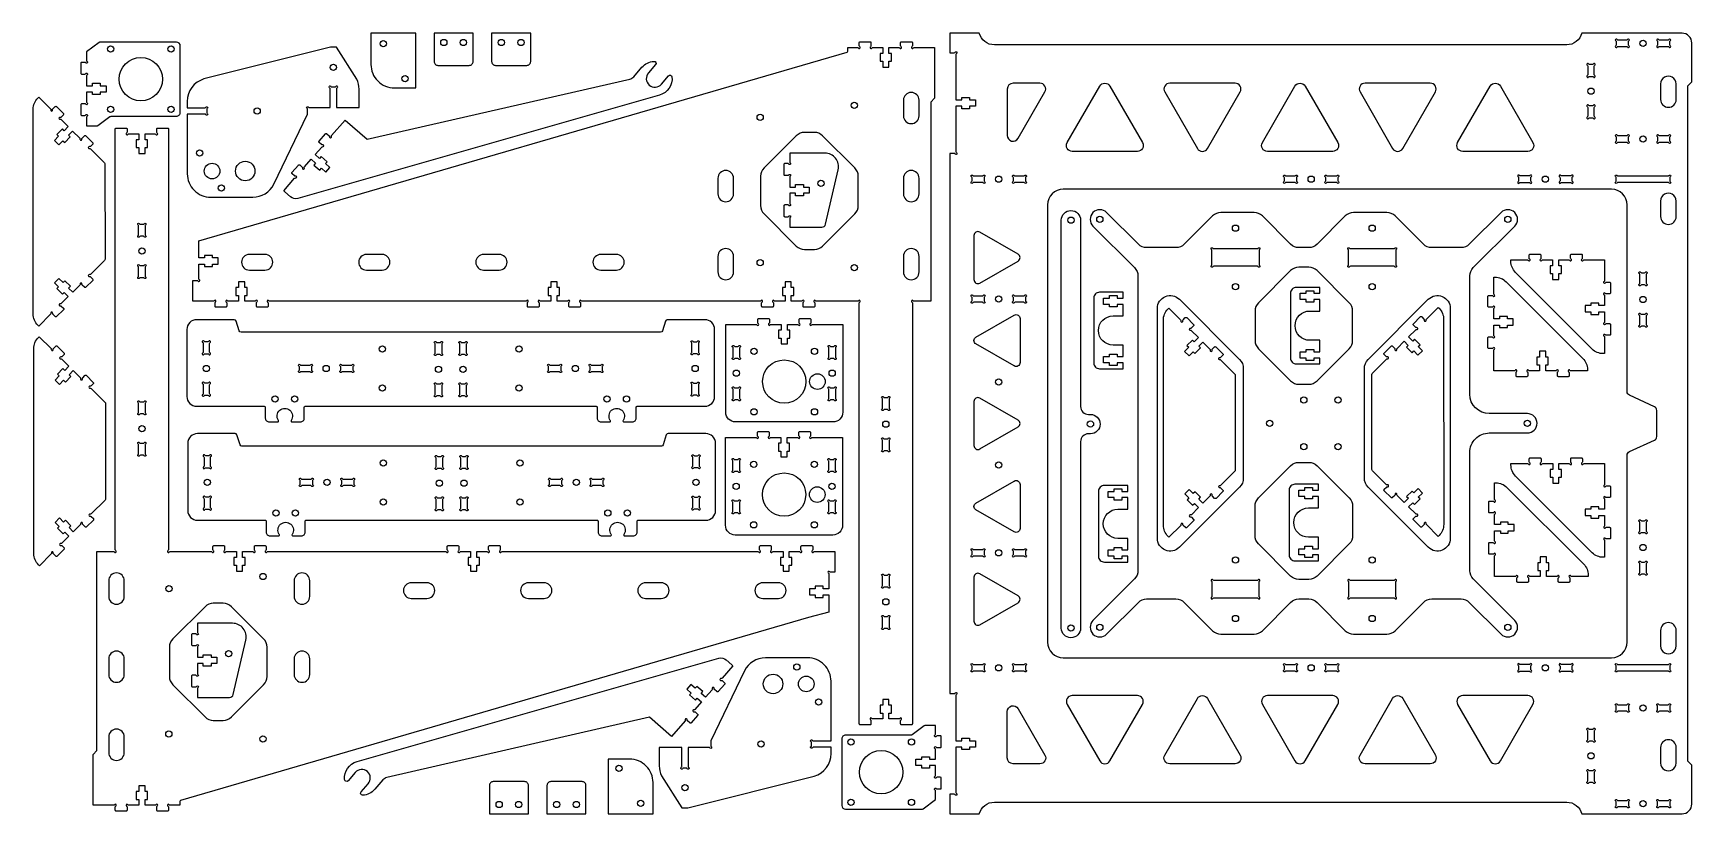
# Model space of a CAD drawing. Extents: x 22 to 872, y 44 to 444.
import ezdxf

# ---------------------------------------------------------------- set-up
doc = ezdxf.new("R2010")
doc.units = 0
doc.header["$MEASUREMENT"] = 0
doc.layers.get('0').update_dxf_attribs({"linetype": 'CONTINUOUS'})

msp = doc.modelspace()

# ---------------------------------------------------------------- linework, layer by layer
at = {"color": 0}
msp.add_line((64.062239, 395.358858), (64.062242, 395.358858), dxfattribs=at)
for points in [[(217.961973, 416.45182), (217.962305, 444.45182), (194.962305, 444.452093), (194.962114, 428.452095, 0.4142136339), (206.961966, 416.451951)], [(227.307545, 444.451856), (227.307545, 429.953836, 0.4142135624), (229.307545, 427.953836), (245.307545, 427.953836, 0.4142135624), (247.307545, 429.953836), (247.307545, 444.451859)], [(256.801881, 444.451856), (256.801881, 429.953836, 0.4142135624), (258.801881, 427.953836), (274.801881, 427.953836, 0.4142135624), (276.801881, 429.953836), (276.801881, 444.451859)], [(100.900566, 402.940844), (100.900204, 372.415604, 0.4142136339), (112.900056, 360.41546), (134.507857, 360.415203, 0.2832895926), (145.225327, 367.01717), (162.549423, 402.927851), (162.55005, 405.419149, 0.2679482665), (162.300155, 405.85222, -1.3032230416), (162.983334, 406.535068, 0.2679491924), (163.416287, 406.284964), (174.075705, 406.284923), (174.075821, 416.067757, 0.2679482665), (173.825926, 416.500828, -1.3032230416), (174.509106, 417.183676, 0.2679491924), (174.942058, 416.933572), (176.509926, 416.933198, 0.2679482665), (176.942997, 417.183092, -1.3032230416), (177.625845, 416.499913, 0.2679491924), (177.375741, 416.066961), (177.375625, 406.284884), (188.900259, 406.282139), (188.90071, 415.75035, 0.1096734397), (187.773342, 420.828471), (177.37603, 437.284852), (174.283166, 437.284843), (109.465014, 420.974694, 0.3315058143), (100.900644, 409.477164), (100.900605, 406.240763), (110.03495, 406.240655, 0.2679482665), (110.468021, 406.490549, -1.3032230416), (111.150869, 405.80737, 0.2679491924), (110.900765, 405.374418), (110.900391, 403.806551, 0.2679482618), (111.150285, 403.373478, -1.3032230416), (110.467106, 402.690631, 0.2679491924), (110.034155, 402.940735)], [(833.727471, 440.92196, -0.2679491924), (833.294457, 441.17196, 1.3032230416), (832.611443, 440.488949, -0.2679482665), (832.861442, 440.055937), (832.861445, 438.488069, -0.2679491924), (832.611445, 438.055056, 1.3032230416), (833.294457, 437.372042, -0.2679482665), (833.727469, 437.622041), (838.195419, 437.622041, -0.2679491924), (838.628431, 437.372041, 1.3032230416), (839.311445, 438.055053, -0.2679482665), (839.061447, 438.488065), (839.061444, 440.055935, -0.2679491924), (839.311444, 440.488947, 1.3032230416), (838.628432, 441.171961, -0.2679482665), (838.19542, 440.921963)], [(854.494457, 441.17196, 1.3032230416), (853.811443, 440.488949, -0.2679482665), (854.061442, 440.055937), (854.061445, 438.488069, -0.2679491924), (853.811445, 438.055056, 1.3032230416), (854.494456, 437.372042, -0.2679482618), (854.927468, 437.622041), (859.395418, 437.622041, -0.2679491924), (859.82843, 437.372041, 1.3032230416), (860.511444, 438.055053, -0.2679482665), (860.261446, 438.488065), (860.261443, 440.055935, -0.2679491924), (860.511443, 440.488947, 1.3032230416), (859.828432, 441.171961, -0.2679482665), (859.39542, 440.921963), (854.92747, 440.92196, -0.2679491924)], [(155.899851, 370.082108, -0.2679491924), (156.372328, 370.245709, 1.3032230416), (156.303283, 371.209164, -0.2679482665), (155.812306, 371.30372), (154.577238, 372.373605, -0.4142135624), (154.526693, 373.078902), (157.800455, 376.858116, -0.4142135624), (158.505753, 376.908661), (159.740818, 375.838776, -0.2679491924), (159.90442, 375.366298, 1.3032230416), (160.867875, 375.435343, -0.2679482665), (160.962432, 375.926319), (164.323912, 379.806798), (166.59142, 377.842558), (165.756614, 376.878862), (168.780007, 374.259833), (169.614814, 375.223529), (171.882343, 373.259271), (173.977559, 375.677977), (171.71003, 377.642235), (172.544836, 378.605931), (169.521442, 381.22496), (168.686636, 380.261265), (166.419128, 382.225505), (169.780609, 386.105981, -0.2679491924), (170.253086, 386.269582, 1.3032230416), (170.184042, 387.233037, -0.2679482665), (169.693065, 387.327593), (168.457997, 388.397478, -0.4142135624), (168.407451, 389.102775), (171.681214, 392.88199, -0.4142135624), (172.386512, 392.932534), (173.621577, 391.86265, -0.2679491924), (173.785179, 391.390172, 1.3032230416), (174.748634, 391.459217, -0.2679482665), (174.84319, 391.950192), (181.74034, 399.912229), (193.077989, 390.09094), (327.643405, 420.88321, 0.1456556773), (329.567558, 422.1102), (333.778623, 426.971431, -0.204301879), (339.982961, 429.998241, -0.6607131774), (340.789608, 428.34478), (337.104333, 424.090518, 1), (343.755752, 418.328693), (347.441028, 422.582956, -0.6607131837), (349.192618, 422.02033, -0.3606908932), (342.848325, 412.748405), (157.525443, 359.781567, -0.2532770339), (153.807213, 360.604194), (150.830935, 363.18241), (150.312207, 363.631761)], [(821.566471, 427.585937, -0.2679491925), (821.816471, 428.018949, 1.3032230416), (821.133459, 428.701963, -0.2679482665), (820.700447, 428.451965), (819.13258, 428.451962, -0.2679491924), (818.699566, 428.701961, 1.3032230298), (818.016552, 428.01895, -0.2679482664), (818.266551, 427.585938), (818.266552, 423.117988, -0.2679491925), (818.016552, 422.684975, 1.3032230298), (818.699564, 422.001961, -0.2679482665), (819.132576, 422.25196), (820.700446, 422.251963, -0.2679491924), (821.133459, 422.001963, 1.3032230298), (821.816472, 422.684975, -0.2679482664), (821.566474, 423.117987)], [(523.900406, 418.807281, 0.414213558), (520.900406, 415.807281), (520.900406, 392.076432, 0.7673269939), (526.498482, 390.576432), (540.199494, 414.307281, 0.5773502692), (537.601418, 418.807281)], [(568.301384, 417.307281, -0.5773502692), (573.497537, 417.307281), (590.198548, 388.380281, -0.5773502692), (587.600472, 383.880281), (554.198449, 383.880281, -0.5773502692), (551.600373, 388.380281)], [(640.199542, 414.307281, 0.5773502692), (637.601466, 418.807281), (604.199443, 418.807281, 0.5773502692), (601.601367, 414.307281), (618.302378, 385.380281, 0.5773502692), (623.498531, 385.380281)], [(668.301384, 417.307281, -0.5773502692), (673.497537, 417.307281), (690.198548, 388.380281, -0.5773502692), (687.600472, 383.880281), (654.198449, 383.880281, -0.5773502692), (651.600373, 388.380281)], [(740.199494, 414.307281, 0.5773502692), (737.601418, 418.807281), (704.199395, 418.807281, 0.5773502692), (701.601319, 414.307281), (718.30233, 385.380281, 0.5773502692), (723.498483, 385.380281)], [(790.198548, 388.380281, -0.5773502692), (787.600472, 383.880281), (754.198449, 383.880281, -0.5773502692), (751.600373, 388.380281), (768.301384, 417.307281, -0.5773502692), (773.497537, 417.307281)], [(855.561521, 418.451959), (855.561522, 410.451958, 0.9999996154), (863.561522, 410.451958), (863.561522, 418.451959, 1.0000000516)], [(37.500554, 302.773519), (33.965022, 299.237987, -0.4142135624), (33.257915, 299.237987), (32.102483, 300.393419, -0.2679482665), (31.973073, 300.876381, 1.3032230416), (31.007147, 300.876379, -0.2679491924), (30.877737, 300.393417), (24.843305, 294.358984), (24.358024, 294.844265, -0.1989123175), (22.014878, 300.501118), (21.979495, 405.561252, -0.198912354), (24.322641, 411.218106), (24.807922, 411.703387), (30.842352, 405.668953, -0.2679482665), (30.971762, 405.185992, 1.3032230416), (31.937689, 405.185993, -0.2679491924), (32.067098, 405.668957), (33.222527, 406.824389, -0.4142135624), (33.929634, 406.82439), (37.465165, 403.288857, -0.4142135624), (37.465166, 402.581751), (36.309733, 401.426318, -0.2679482665), (35.826772, 401.296908, 1.3032230416), (35.826774, 400.330982, -0.2679491924), (36.309737, 400.201572), (39.940003, 396.571307), (37.818702, 394.450006), (36.917145, 395.351563), (34.088698, 392.523116), (34.990255, 391.621559), (32.868935, 389.500239), (35.131685, 387.237489), (37.253005, 389.358809), (38.154562, 388.457252), (40.983009, 391.285699), (40.081452, 392.187256), (42.202753, 394.308556), (45.833015, 390.678289, -0.2679482665), (45.962425, 390.195328, 1.3032230416), (46.928353, 390.195329, -0.2679491924), (47.057762, 390.678293), (48.21319, 391.833725, -0.4142135624), (48.920298, 391.833726), (52.455829, 388.298194, -0.4142135624), (52.455829, 387.591087), (51.300397, 386.435654, -0.2679482665), (50.817436, 386.306244, 1.3032230416), (50.817437, 385.340318, -0.2679491924), (51.300401, 385.210908), (58.466102, 378.045206, -0.1926469648), (58.758704, 377.362234), (58.77409, 328.728409, -0.2051929012), (58.481489, 327.997168), (51.335781, 320.851464, -0.2679482665), (50.85282, 320.722054, 1.3032230416), (50.852821, 319.756128, -0.2679491924), (51.335785, 319.626718), (52.491217, 318.471289, -0.4142135624), (52.491218, 317.764183), (48.955686, 314.22865, -0.4142135624), (48.248579, 314.228651), (47.093146, 315.384083, -0.2679482665), (46.963736, 315.867045, 1.3032230416), (45.99781, 315.867042, -0.2679491924), (45.8684, 315.38408), (42.238135, 311.753815), (40.116835, 313.875115), (41.018393, 314.776673), (38.189946, 317.60512), (37.288388, 316.703562), (35.167068, 318.824882), (32.904318, 316.562133), (35.025639, 314.440813), (34.124082, 313.539256), (36.952529, 310.710809), (37.854085, 311.612366), (39.975386, 309.491065), (36.345117, 305.8608, -0.2679482665), (35.862156, 305.73139, 1.3032230416), (35.862158, 304.765464, -0.2679491924), (36.345121, 304.636054), (37.500554, 303.480625, -0.4142135624)], [(475.714022, 402.090239), (475.714022, 410.09024, 1), (467.714022, 410.09024), (467.714022, 402.090239, 0.9999999131)], [(821.566477, 401.917987), (821.566474, 406.385937, -0.2679491925), (821.816474, 406.818949, 1.3032230298), (821.133462, 407.501963, -0.2679482665), (820.70045, 407.251965), (819.132583, 407.251962, -0.2679491924), (818.699569, 407.501962, 1.3032230416), (818.016555, 406.81895, -0.2679482664), (818.266554, 406.385938), (818.266555, 401.917989, -0.2679491925), (818.016555, 401.484975, 1.3032230416), (818.699567, 400.801961, -0.2679482665), (819.132579, 401.05196), (820.700449, 401.051964, -0.2679491924), (821.133462, 400.801964, 1.3032230416), (821.816475, 401.484975, -0.2679482664)], [(394.609393, 371.123582), (394.609382, 356.094144, 0.1989123175), (396.366737, 351.851502), (412.852004, 335.366211, 0.1989124853), (417.094644, 333.608846), (422.124081, 333.608843, 0.1989124853), (426.366724, 335.3662), (442.85202, 351.851463, 0.1989123175), (444.609382, 356.094102), (444.609394, 371.123531, 0.1989123361), (442.852035, 375.366172), (426.366752, 391.851454, 0.1989123583), (422.124112, 393.608814), (417.094675, 393.608814, 0.1989123583), (412.852034, 391.851455), (396.366752, 375.366172, 0.1989123361)], [(833.727478, 391.88196, -0.2679491924), (833.294464, 392.13196, 1.3032230416), (832.61145, 391.448949, -0.2679482665), (832.861449, 391.015937), (832.861452, 389.448069, -0.2679491924), (832.611452, 389.015056, 1.3032230416), (833.294464, 388.332042, -0.2679482665), (833.727476, 388.582041), (838.195426, 388.582041, -0.2679491924), (838.628438, 388.332041, 1.3032230416), (839.311452, 389.015053, -0.2679482618), (839.061454, 389.448065), (839.061451, 391.015935, -0.2679491924), (839.311451, 391.448947, 1.3032230416), (838.628439, 392.131961, -0.2679482665), (838.195427, 391.881963)], [(860.261453, 389.448065), (860.26145, 391.015935, -0.2679491924), (860.51145, 391.448947, 1.3032230416), (859.828439, 392.131961, -0.2679482665), (859.395427, 391.881963), (854.927477, 391.88196, -0.2679491924), (854.494464, 392.13196, 1.3032230416), (853.81145, 391.448949, -0.2679482665), (854.061449, 391.015937), (854.061452, 389.448069, -0.2679491924), (853.811452, 389.015056, 1.3032230416), (854.494463, 388.332042, -0.2679482665), (854.927475, 388.582041), (859.395425, 388.582041, -0.2679491924), (859.828437, 388.332041, 1.3032230416), (860.511451, 389.015053, -0.2679482665)], [(412.482442, 361.147931), (412.482442, 362.422925), (409.48247, 362.422925), (409.48247, 357.288954, 0.2679491924), (409.73247, 356.855941, -1.3032230416), (409.049458, 356.172927, 0.2679482665), (408.616446, 356.422926), (406.982418, 356.422926, 0.4142135624), (406.482418, 355.922926), (406.482418, 350.922928, 0.4142135624), (406.982418, 350.422928), (408.616445, 350.422931, 0.2679491924), (409.049457, 350.672931, -1.3032230416), (409.732471, 349.98992, 0.2679482665), (409.482473, 349.556908), (409.48247, 345.022939), (425.892921, 345.022939, 0.3489883788), (427.841296, 346.571458), (434.300153, 374.444787, 0.4825924607), (427.48247, 383.022922), (409.48247, 383.022923), (409.48247, 378.488955, 0.2679491924), (409.73247, 378.055942, -1.3032230416), (409.049458, 377.372928, 0.2679482665), (408.616446, 377.622927), (406.982418, 377.622927, 0.4142135624), (406.482418, 377.122927), (406.482418, 372.12293, 0.4142135624), (406.982418, 371.62293), (408.616445, 371.622933, 0.2679491924), (409.049457, 371.872933, -1.3032230416), (409.732471, 371.189921, 0.2679482665), (409.482473, 370.756909), (409.48247, 365.622936), (412.482442, 365.622936), (412.482442, 366.897931), (416.48247, 366.897931), (416.48247, 365.622936), (419.48247, 365.622936), (419.48247, 362.422925), (416.48247, 362.422925), (416.48247, 361.147931)], [(380.714022, 362.090239), (380.714022, 370.09024, 1), (372.714022, 370.09024), (372.714022, 362.090239, 0.9999999131)], [(475.714022, 362.090239), (475.714022, 370.09024, 1), (467.714022, 370.09024), (467.714022, 362.090239, 0.9999999131)], [(509.311518, 370.84391, 0.2679482665), (509.06152, 370.410898), (509.061517, 368.843028, 0.2679491924), (509.311517, 368.410015, -1.3032230416), (508.628506, 367.727001, 0.2679482665), (508.195494, 367.977), (503.727544, 367.977003, 0.2679491924), (503.294531, 367.727003, -1.3032230416), (502.611517, 368.410014, 0.2679482665), (502.861516, 368.843026), (502.861519, 370.410894, 0.2679491924), (502.611519, 370.843906, -1.3032230416), (503.29453, 371.52692, 0.2679482665), (503.727542, 371.276922), (508.195492, 371.276922, 0.2679491924), (508.628504, 371.526922, -1.3032230416)], [(524.49453, 367.727003, -1.3032230416), (523.811516, 368.410014, 0.2679482665), (524.061515, 368.843026), (524.061518, 370.410894, 0.2679491924), (523.811518, 370.843906, -1.3032230416), (524.49453, 371.52692, 0.2679482665), (524.927542, 371.276922), (529.395491, 371.276922, 0.2679491924), (529.828504, 371.526922, -1.3032230416), (530.511518, 370.84391, 0.2679482665), (530.26152, 370.410898), (530.261517, 368.843028, 0.2679491924), (530.511517, 368.410015, -1.3032230416), (529.828505, 367.727001, 0.2679482665), (529.395493, 367.977), (524.927543, 367.977003, 0.2679491924)], [(662.611513, 368.410014, 0.2679482665), (662.861512, 368.843026), (662.861515, 370.410894, 0.2679491924), (662.611515, 370.843906, -1.3032230416), (663.294527, 371.52692, 0.2679482665), (663.727539, 371.276922), (668.195488, 371.276922, 0.2679491924), (668.628501, 371.526922, -1.3032230416), (669.311515, 370.84391, 0.2679482665), (669.061517, 370.410898), (669.061514, 368.843028, 0.2679491924), (669.311514, 368.410015, -1.3032230416), (668.628502, 367.727001, 0.2679482665), (668.19549, 367.977), (663.72754, 367.977003, 0.2679491924), (663.294527, 367.727003, -1.3032230416)], [(689.828502, 367.727001, 0.2679482665), (689.39549, 367.977), (684.92754, 367.977003, 0.2679491924), (684.494526, 367.727003, -1.3032230416), (683.811512, 368.410014, 0.2679482665), (684.061511, 368.843026), (684.061514, 370.410894, 0.2679491924), (683.811514, 370.843906, -1.3032230416), (684.494526, 371.52692, 0.2679482665), (684.927538, 371.276922), (689.395488, 371.276922, 0.2679491924), (689.8285, 371.526922, -1.3032230416), (690.511514, 370.84391, 0.2679482665), (690.261516, 370.410898), (690.261513, 368.843028, 0.2679491924), (690.511513, 368.410015, -1.3032230416)], [(789.311455, 368.410054, -0.2679482665), (789.061457, 368.843066), (789.061454, 370.410936, -0.2679491924), (789.311454, 370.843949, 1.3032230416), (788.628442, 371.526963, -0.2679482665), (788.19543, 371.276965), (783.72748, 371.276962, -0.2679491924), (783.294467, 371.526962, 1.3032230416), (782.611453, 370.84395, -0.2679482665), (782.861452, 370.410938), (782.861455, 368.843071, -0.2679491924), (782.611455, 368.410057, 1.3032230298), (783.294467, 367.727043, -0.2679482665), (783.727479, 367.977042), (788.195428, 367.977042, -0.2679491924), (788.628441, 367.727042, 1.3032230416)], [(809.395428, 367.977042, -0.2679491924), (809.82844, 367.727042, 1.3032230416), (810.511454, 368.410054, -0.2679482665), (810.261456, 368.843066), (810.261453, 370.410936, -0.2679491924), (810.511453, 370.843949, 1.3032230416), (809.828442, 371.526963, -0.2679482665), (809.39543, 371.276965), (804.92748, 371.276962, -0.2679491924), (804.494466, 371.526962, 1.3032230416), (803.811452, 370.84395, -0.2679482665), (804.061451, 370.410938), (804.061454, 368.843071, -0.2679491924), (803.811454, 368.410057, 1.3032230416), (804.494466, 367.727043, -0.2679482665), (804.927478, 367.977042)], [(833.294535, 367.727001, -1.3032230416), (832.611521, 368.410013, 0.2679482665), (832.86152, 368.843025), (832.861523, 370.410892, 0.2679491924), (832.611523, 370.843905, -1.3032230416), (833.294534, 371.526919, 0.2679482665), (833.727546, 371.276921), (859.395495, 371.276921, 0.2679491924), (859.828508, 371.526921, -1.3032230416), (860.511522, 370.843909, 0.2679482665), (860.261524, 370.410897), (860.261521, 368.843027, 0.2679491924), (860.511521, 368.410013, -1.3032230416), (859.828509, 367.726999, 0.2679482665), (859.395497, 367.976998), (833.727548, 367.977001, 0.2679491924)], [(853.561521, 251.17787, 0.2914636959), (852.406822, 252.990455), (839.591775, 258.966768, -0.2914637669), (838.437077, 260.779355), (838.437101, 356.451962, 0.4135115436), (830.456303, 364.451962), (549.561519, 364.451962, 0.4142134452), (541.56152, 356.45196), (541.561533, 132.451959, 0.4142134449), (549.561519, 124.451971), (830.456247, 124.451959, 0.4135115436), (838.437045, 132.451959), (838.437069, 228.222997, -0.2930389508), (839.602304, 230.040459), (852.396285, 235.916764, 0.2930390218), (853.561521, 237.734226)], [(863.561522, 350.451958), (863.561522, 358.451959, 1.0000000516), (855.561521, 358.451959), (855.561522, 350.451958, 0.9999996154)], [(548.582654, 348.635062, -0.9999990924), (558.482148, 348.635062), (558.482151, 253.084805, 0.4142135741), (562.482152, 249.084805), (563.532405, 249.084805, -0.9999990924), (563.532405, 239.185311), (562.482146, 239.185311, 0.4142135573), (558.482146, 235.185311), (558.482148, 139.635053, -0.9999990924), (548.582654, 139.635054)], [(694.0741, 138.302971, 0.1989123039), (698.316741, 136.545612), (715.346179, 136.545614, 0.1989123084), (719.588819, 138.302973), (734.074105, 152.788253, -0.1989124263), (738.316744, 154.545611), (753.346182, 154.545616, -0.198912127), (757.588818, 152.788257), (773.831463, 136.545612, 0.9999990924), (780.831463, 143.545611), (759.588823, 164.788253, -0.1989125349), (757.831461, 169.030896), (757.831461, 229.595868, -0.4142135624), (767.831461, 239.595868), (787.331464, 239.595868, 0.9999990924), (787.331464, 249.495362), (767.831461, 249.495361, -0.4142135573), (757.831461, 259.495361), (757.831459, 320.060333, -0.1989125349), (759.588822, 324.302977), (780.831463, 345.545618, 0.9999990924), (773.831464, 352.545617), (757.58874, 336.302894, -0.1989123628), (753.3461, 334.545535), (738.316783, 334.545535, -0.1989124263), (734.07414, 336.302893), (719.588872, 350.788188, 0.1989123084), (715.346233, 352.545553), (698.316795, 352.545567, 0.1989123039), (694.074153, 350.78821), (679.58886, 336.302936, -0.1989123084), (675.346218, 334.545587), (670.316781, 334.545591, -0.1989123084), (666.074141, 336.302949), (651.588872, 350.788244, 0.1989123039), (647.346233, 352.545609), (630.316795, 352.545623, 0.1989123084), (626.074153, 350.788266), (611.588861, 336.302992, -0.1989124263), (607.346215, 334.545637), (592.316718, 334.545637, -0.1989123674), (588.074077, 336.302997), (571.831456, 352.545618, 0.9999990924), (564.831457, 345.545618), (586.074097, 324.302976, -0.1989125349), (587.831459, 320.060333), (587.831461, 169.030895, -0.1989125349), (586.074098, 164.788252), (564.831457, 143.545611, 0.9999990924), (571.831457, 136.545612), (588.074106, 152.788254, -0.198912127), (592.316739, 154.545611), (607.346176, 154.545617, -0.1989124263), (611.58882, 152.788257), (626.0741, 138.302971, 0.1989123084), (630.316741, 136.545612), (647.346179, 136.545614, 0.1989123039), (651.588819, 138.302973), (666.074105, 152.788254, -0.1989123084), (670.316742, 154.545611), (675.346179, 154.545617, -0.1989123084), (679.58882, 152.788257)], [(79.562223, 340.791871, -1.3032230416), (78.879211, 340.108857, 0.2679482665), (78.446199, 340.358856), (76.878332, 340.358859, 0.2679491924), (76.445318, 340.108859, -1.3032230416), (75.762304, 340.791871, 0.2679482665), (76.012303, 341.224883), (76.012303, 345.692832, 0.2679491924), (75.762303, 346.125845, -1.3032230416), (76.445315, 346.808859, 0.2679482665), (76.878327, 346.558861), (78.446197, 346.558858, 0.2679491924), (78.87921, 346.808858, -1.3032230416), (79.562224, 346.125846, 0.2679482665), (79.312226, 345.692834), (79.312223, 341.224884, 0.2679491924)], [(503.868907, 318.178739, 0.5773502692), (506.906407, 316.425037), (526.432132, 327.698219, 0.5773502692), (526.432132, 331.205623), (506.906407, 342.478805, 0.5773502692), (503.868907, 340.725104)], [(380.714022, 322.090239), (380.714022, 330.09024, 1), (372.714022, 330.09024), (372.714022, 322.090239, 0.9999999131)], [(467.714022, 330.09024), (467.714022, 322.090239, 0.9999999131), (475.714022, 322.090239), (475.714022, 330.09024, 1)], [(625.781467, 325.911608), (625.781476, 333.179568, 0.2679491924), (625.531475, 333.612582, -1.3032230416), (626.214489, 334.295596, 0.2679482665), (626.6475, 334.045597), (649.015453, 334.045579, 0.2679482665), (649.448464, 334.295577, -1.3032230416), (650.131476, 333.612562, 0.2679491924), (649.881476, 333.179549), (649.881473, 325.911588, 0.2679482664), (650.131471, 325.478576, -1.3032230416), (649.448457, 324.795565, 0.2679491924), (649.015444, 325.045566), (626.647495, 325.045584, 0.2679491924), (626.214481, 324.795584, -1.3032230416), (625.531468, 325.478596, 0.2679482665)], [(695.531499, 333.612502, -1.3032230416), (696.214513, 334.295516, 0.2679482665), (696.647524, 334.045517), (719.015477, 334.045498, 0.2679482665), (719.448488, 334.295497, -1.3032230416), (720.1315, 333.612481, 0.2679491924), (719.8815, 333.179469), (719.881497, 325.911507, 0.2679482664), (720.131495, 325.478496, -1.3032230416), (719.448481, 324.795484, 0.2679491924), (719.015468, 325.045485), (696.647519, 325.045504, 0.2679491924), (696.214505, 324.795504, -1.3032230416), (695.531492, 325.478516, 0.2679482665), (695.781491, 325.911528), (695.7815, 333.179488, 0.2679491924)], [(75.762304, 319.591871, 0.2679482665), (76.012303, 320.024883), (76.012303, 324.492833, 0.2679491924), (75.762303, 324.925845, -1.3032230416), (76.445315, 325.608859, 0.2679482665), (76.878327, 325.358861), (78.446197, 325.358858, 0.2679491924), (78.87921, 325.608858, -1.3032230416), (79.562224, 324.925847, 0.2679482618), (79.312226, 324.492835), (79.312223, 320.024885, 0.2679491924), (79.562223, 319.591872, -1.3032230416), (78.879211, 318.908858, 0.2679482665), (78.446199, 319.158857), (76.878332, 319.15886, 0.2679491924), (76.445318, 318.90886, -1.3032230416)], [(140.714025, 331.090241), (132.714025, 331.090241, 0.9999999789), (132.714025, 323.090241), (140.714025, 323.090241, 0.9999999131)], [(200.714025, 331.090241), (192.714025, 331.090241, 0.9999999789), (192.714025, 323.090241), (200.714025, 323.090241, 0.9999999131)], [(260.714025, 331.090241), (252.714025, 331.090241, 0.9999999789), (252.714025, 323.090241), (260.714025, 323.090241, 0.9999999131)], [(320.714025, 331.090241), (312.714025, 331.090241, 0.9999999789), (312.714025, 323.090241), (320.714025, 323.090241, 0.9999999131)], [(679.58882, 266.302973), (696.074101, 282.788256, 0.1989123361), (697.831461, 287.030847), (697.831472, 302.060285, 0.1989123175), (696.074116, 306.302926), (679.588849, 322.788217, 0.1989124853), (675.34621, 324.545582), (670.316773, 324.545585, 0.1989124853), (666.07413, 322.788229), (649.588834, 306.302964, 0.1989123175), (647.831472, 302.060326), (647.83146, 287.030896, 0.1989123361), (649.588819, 282.788256), (666.074101, 266.302974, 0.1989123583), (670.316742, 264.545614), (675.346179, 264.545614, 0.1989123583)], [(778.857929, 328.238753), (787.391905, 328.23875, -0.2679482665), (787.824917, 327.988751, 1.3032230416), (788.507929, 328.671766, -0.2679491924), (788.257929, 329.104779), (788.257926, 330.738805, -0.4142135624), (788.757926, 331.238805), (793.757923, 331.238805, -0.4142135624), (794.257923, 330.738805), (794.257923, 329.104777, -0.2679482665), (794.007924, 328.671765, 1.3032230416), (794.690938, 327.988753, -0.2679491924), (795.123951, 328.238753), (800.257923, 328.238753), (800.257923, 325.238781), (798.982929, 325.238781), (798.982929, 321.238753), (800.257923, 321.238753), (800.257923, 318.238753), (803.457935, 318.238753), (803.457935, 321.238753), (804.732929, 321.238753), (804.732929, 325.238781), (803.457935, 325.238781), (803.457935, 328.238753), (808.591905, 328.23875, -0.2679482665), (809.024917, 327.988751, 1.3032230416), (809.707929, 328.671766, -0.2679491924), (809.457929, 329.104779), (809.457926, 330.738805, -0.4142135624), (809.957926, 331.238805), (814.957923, 331.238805, -0.4142135624), (815.457923, 330.738805), (815.457923, 329.104777, -0.2679482665), (815.207924, 328.671765, 1.3032230416), (815.890939, 327.988753, -0.2679491924), (816.323952, 328.238753), (826.857929, 328.238753), (826.857926, 317.704774, -0.2679482665), (826.607927, 317.271763, 1.3032230416), (827.290942, 316.588751, -0.2679491924), (827.723955, 316.838751), (829.357981, 316.838754, -0.4142135624), (829.857981, 316.338754), (829.857981, 311.338756, -0.4142135624), (829.357981, 310.838756), (827.723953, 310.838756, -0.2679482665), (827.290941, 311.088754, 1.3032230416), (826.607929, 310.40574, -0.2679491924), (826.857929, 309.972728), (826.857929, 304.838758), (823.857957, 304.838758), (823.857957, 306.113752), (819.857929, 306.113752), (819.857929, 304.838758), (816.857929, 304.838758), (816.857929, 301.638747), (819.857929, 301.638747), (819.857929, 300.363752), (823.857957, 300.363752), (823.857957, 301.638747), (826.857929, 301.638747), (826.857926, 296.504775, -0.2679482665), (826.607927, 296.071763, 1.3032230416), (827.290942, 295.388751, -0.2679491924), (827.723955, 295.638751), (829.357981, 295.638754, -0.4142135624), (829.857981, 295.138754), (829.857981, 290.138757, -0.4142135624), (829.357981, 289.638757), (827.723953, 289.638757, -0.2679482665), (827.290941, 289.888755, 1.3032230416), (826.607929, 289.205741, -0.2679491924), (826.857929, 288.772729), (826.857929, 280.238753), (826.171637, 280.238753, -0.1989123175), (820.514784, 282.581897), (781.201074, 321.895608, -0.1989123538), (778.857929, 327.552462)], [(818.10657, 271.433144), (809.572594, 271.433147, -0.2679482665), (809.139582, 271.683146, 1.3032230416), (808.45657, 271.000131, -0.2679491924), (808.70657, 270.567118), (808.706573, 268.933092, -0.4142135624), (808.206573, 268.433092), (803.206576, 268.433092, -0.4142135624), (802.706576, 268.933092), (802.706576, 270.56712, -0.2679482665), (802.956575, 271.000132, 1.3032230416), (802.273561, 271.683144, -0.2679491924), (801.840548, 271.433144), (796.706576, 271.433144), (796.706576, 274.433116), (797.98157, 274.433116), (797.98157, 278.433144), (796.706576, 278.433144), (796.706576, 281.433144), (793.506564, 281.433144), (793.506564, 278.433144), (792.23157, 278.433144), (792.23157, 274.433116), (793.506564, 274.433116), (793.506564, 271.433144), (788.372594, 271.433147, -0.2679482665), (787.939582, 271.683146, 1.3032230416), (787.25657, 271.000131, -0.2679491924), (787.50657, 270.567118), (787.506573, 268.933092, -0.4142135624), (787.006573, 268.433092), (782.006576, 268.433092, -0.4142135624), (781.506576, 268.933092), (781.506576, 270.56712, -0.2679482665), (781.756575, 271.000132, 1.3032230416), (781.07356, 271.683144, -0.2679491924), (780.640547, 271.433144), (770.10657, 271.433144), (770.106573, 281.967123, -0.2679482665), (770.356572, 282.400134, 1.3032230416), (769.673557, 283.083146, -0.2679491924), (769.240544, 282.833146), (767.606518, 282.833143, -0.4142135624), (767.106518, 283.333143), (767.106518, 288.333141, -0.4142135624), (767.606518, 288.833141), (769.240546, 288.833141, -0.2679482665), (769.673558, 288.583143, 1.3032230416), (770.35657, 289.266157, -0.2679491924), (770.10657, 289.699169), (770.10657, 294.833139), (773.106542, 294.833139), (773.106542, 293.558145), (777.10657, 293.558145), (777.10657, 294.833139), (780.10657, 294.833139), (780.10657, 298.03315), (777.10657, 298.03315), (777.10657, 299.308145), (773.106542, 299.308145), (773.106542, 298.03315), (770.10657, 298.03315), (770.106573, 303.167122, -0.2679482665), (770.356572, 303.600134, 1.3032230416), (769.673557, 304.283146, -0.2679491924), (769.240544, 304.033146), (767.606518, 304.033143, -0.4142135624), (767.106518, 304.533143), (767.106518, 309.53314, -0.4142135624), (767.606518, 310.03314), (769.240546, 310.03314, -0.2679482665), (769.673558, 309.783142, 1.3032230416), (770.35657, 310.466156, -0.2679491924), (770.10657, 310.899168), (770.10657, 319.433144), (770.792862, 319.433144, -0.1989123175), (776.449715, 317.09), (815.763425, 277.776289, -0.1989123538), (818.10657, 272.119435)], [(848.4615, 321.243988, 0.2679482665), (848.211502, 320.810976), (848.211499, 316.343026, 0.2679491924), (848.461499, 315.910013, -1.3032230416), (847.778487, 315.226999, 0.2679482665), (847.345475, 315.476998), (845.777608, 315.477001, 0.2679491924), (845.344595, 315.227001, -1.3032230416), (844.661581, 315.910012, 0.2679482665), (844.91158, 316.343024), (844.91158, 320.810974, 0.2679491924), (844.66158, 321.243987, -1.3032230416), (845.344591, 321.927001, 0.2679482665), (845.777603, 321.677003), (847.345474, 321.677, 0.2679491924), (847.778486, 321.927, -1.3032230416)], [(503.294531, 306.301972, -1.3032230416), (502.611517, 306.984984, 0.2679482665), (502.861516, 307.417996), (502.861519, 308.985863, 0.2679491924), (502.611519, 309.418876, -1.3032230416), (503.29453, 310.10189, 0.2679482665), (503.727542, 309.851892), (508.195492, 309.851892, 0.2679491924), (508.628504, 310.101892, -1.3032230416), (509.311518, 309.41888, 0.2679482665), (509.06152, 308.985868), (509.061517, 307.417998, 0.2679491924), (509.311517, 306.984984, -1.3032230416), (508.628506, 306.30197, 0.2679482618), (508.195494, 306.551969), (503.727544, 306.551972, 0.2679491924)], [(523.811516, 306.984984, 0.2679482665), (524.061515, 307.417996), (524.061518, 308.985863, 0.2679491924), (523.811518, 309.418876, -1.3032230416), (524.49453, 310.10189, 0.2679482665), (524.927542, 309.851892), (529.395491, 309.851892, 0.2679491924), (529.828504, 310.101892, -1.3032230416), (530.511518, 309.41888, 0.2679482665), (530.26152, 308.985868), (530.261517, 307.417998, 0.2679491924), (530.511517, 306.984984, -1.3032230416), (529.828505, 306.30197, 0.2679482665), (529.395493, 306.551969), (524.927543, 306.551972, 0.2679491924), (524.49453, 306.301972, -1.3032230416)], [(570.211419, 275.505332), (570.211419, 278.705344), (573.211419, 278.705344), (573.211419, 279.980338), (577.211447, 279.980338), (577.211447, 278.705344), (580.211419, 278.705344), (580.211419, 284.605338), (575.1124, 284.605338, -1), (575.1124, 299.605338), (580.211419, 299.605338), (580.211419, 305.505332), (577.211447, 305.505332), (577.211447, 304.230338), (573.211419, 304.230338), (573.211419, 305.505332), (570.211419, 305.505332), (570.211419, 308.705344), (573.211419, 308.705344), (573.211419, 309.980338), (577.211447, 309.980338), (577.211447, 308.705344), (580.211419, 308.705344), (580.211419, 311.705344), (568.202673, 311.705344, 0.4142135624), (565.202673, 308.705344), (565.202673, 275.505332, 0.4142135624), (568.202673, 272.505332), (580.211419, 272.505332), (580.211419, 275.505332), (577.211447, 275.505332), (577.211447, 274.230338), (573.211419, 274.230338), (573.211419, 275.505332)], [(597.83145, 185.679424), (597.83145, 303.411805, -0.6681785117), (609.098355, 308.078709), (639.898355, 277.27871, -0.1989124671), (641.831453, 272.611805), (641.831453, 216.479425, -0.1989124674), (639.898356, 211.812519), (609.098355, 181.01252, -0.6681785117)], [(670.950674, 277.978259), (670.950674, 281.178271), (673.950674, 281.178271), (673.950674, 282.453265), (677.950702, 282.453265), (677.950702, 281.178271), (680.950674, 281.178271), (680.950674, 287.078265), (675.851655, 287.078265, -1), (675.851655, 302.078265), (680.950674, 302.078265), (680.950674, 307.978259), (677.950702, 307.978259), (677.950702, 306.703265), (673.950674, 306.703265), (673.950674, 307.978259), (670.950674, 307.978259), (670.950674, 311.178271), (673.950674, 311.178271), (673.950674, 312.453265), (677.950702, 312.453265), (677.950702, 311.178271), (680.950674, 311.178271), (680.950674, 314.178271), (668.941928, 314.178271, 0.4142135624), (665.941928, 311.178271), (665.941928, 277.978259, 0.4142135624), (668.941928, 274.978259), (680.950674, 274.978259), (680.950674, 277.978259), (677.950702, 277.978259), (677.950702, 276.703265), (673.950674, 276.703265), (673.950674, 277.978259)], [(747.83147, 303.411805), (747.831469, 185.679423, -0.6681785117), (736.564564, 181.01252), (705.764563, 211.812518, -0.1989124671), (703.831466, 216.479424), (703.831466, 272.611803, -0.1989124674), (705.764563, 277.278711), (736.564564, 308.078708, -0.6681785117)], [(330.873968, 247.263764), (330.873968, 252.761787, -0.4142135624), (331.373968, 253.261787), (366.046471, 253.261784, 0.4142135624), (371.046471, 258.261784), (371.046469, 292.649379, 0.4142137004), (366.046469, 297.649379), (346.781239, 297.649379, 0.3278856907), (345.826924, 296.948181), (344.266019, 291.962966, -0.3278856907), (343.311704, 291.261769), (343.306014, 291.261781), (128.431235, 291.261769, -0.3278856907), (127.47692, 291.962966), (125.916015, 296.948181, 0.3278856907), (124.9617, 297.649379), (105.696469, 297.649379, 0.4142137004), (100.696467, 292.649379), (100.696467, 258.261784, 0.4142135624), (105.696467, 253.261784), (110.696467, 253.261784), (140.368971, 253.261784, -0.4142135624), (140.868971, 252.761784), (140.868971, 247.263764, 0.4142135624), (142.868971, 245.263764), (147.185124, 245.263764, 0.6015939386), (147.599039, 246.044253, -1.8856239851), (154.138903, 246.044253, 0.6015939386), (154.552819, 245.263764), (158.868971, 245.263764, 0.4142135624), (160.868971, 247.263764), (160.868971, 252.761787, -0.4142135624), (161.368971, 253.261787), (310.373968, 253.261784, -0.4142135624), (310.873968, 252.761784), (310.873968, 247.263764, 0.4142135624), (312.873968, 245.263764), (317.190121, 245.263764, 0.6015939386), (317.604036, 246.044253, -1.8856239851), (324.1439, 246.044253, 0.6015939386), (324.557816, 245.263764), (328.873968, 245.263764, 0.4142135624)], [(414.553684, 295.665001, -0.2679491924), (414.303684, 296.098014), (414.303681, 297.732041, -0.4142135624), (414.803681, 298.232041), (419.803679, 298.232041, -0.4142135624), (420.303679, 297.732041), (420.303679, 296.098012, -0.2679482665), (420.05368, 295.665001, 1.3032230416), (420.736694, 294.981989, -0.2679491924), (421.169707, 295.231989), (436.703671, 295.231989), (436.703671, 250.231987, -0.4142136288), (431.703676, 245.231989), (381.703678, 245.231989, -0.4142135266), (376.703684, 250.231987), (376.703684, 295.231989), (392.237659, 295.231986, -0.2679482665), (392.670671, 294.981987, 1.3032230416), (393.353683, 295.665001, -0.2679491924), (393.103683, 296.098014), (393.10368, 297.732041, -0.4142135624), (393.60368, 298.232041), (398.603677, 298.232041, -0.4142135624), (399.103677, 297.732041), (399.103677, 296.098012, -0.2679482665), (398.853678, 295.665001, 1.3032230416), (399.536693, 294.981989, -0.2679491924), (399.969706, 295.231989), (405.103677, 295.231989), (405.103677, 292.232017), (403.828682, 292.232017), (403.828682, 288.231989), (405.103677, 288.231989), (405.103677, 285.231989), (408.303688, 285.231989), (408.303688, 288.231989), (409.578682, 288.231989), (409.578682, 292.232017), (408.303688, 292.232017), (408.303688, 295.231989), (413.437661, 295.231986, -0.2679482665), (413.870672, 294.981987, 1.3032230416)], [(527.444632, 275.678758, -0.5773502692), (524.407132, 273.925056), (504.881407, 285.198238, -0.5773502692), (504.881407, 288.705642), (524.407132, 299.978824, -0.5773502692), (527.444632, 298.225123)], [(616.39218, 194.634678), (612.856648, 191.099146, -0.4142135624), (612.149541, 191.099146), (610.994109, 192.254578, -0.2679482665), (610.864699, 192.73754, 1.3032230416), (609.898773, 192.737538, -0.2679491924), (609.769363, 192.254576), (603.734931, 186.220143), (603.24965, 186.705424, -0.1989123175), (600.906504, 192.362277), (600.871121, 297.422411, -0.198912354), (603.214267, 303.079265), (603.699548, 303.564546), (609.733978, 297.530112, -0.2679482665), (609.863388, 297.047151, 1.3032230416), (610.829315, 297.047152, -0.2679491924), (610.958724, 297.530116), (612.114153, 298.685548, -0.4142135624), (612.82126, 298.685549), (616.356791, 295.150016, -0.4142135624), (616.356792, 294.44291), (615.201359, 293.287477, -0.2679482665), (614.718398, 293.158067, 1.3032230416), (614.7184, 292.192141, -0.2679491924), (615.201363, 292.062731), (618.831629, 288.432466), (616.710328, 286.311165), (615.808771, 287.212722), (612.980324, 284.384275), (613.881881, 283.482718), (611.760561, 281.361398), (614.023311, 279.098648), (616.144631, 281.219968), (617.046188, 280.318411), (619.874635, 283.146858), (618.973078, 284.048415), (621.094379, 286.169715), (624.724641, 282.539448, -0.2679482665), (624.854051, 282.056487, 1.3032230416), (625.819979, 282.056488, -0.2679491924), (625.949388, 282.539452), (627.104816, 283.694884, -0.4142135624), (627.811924, 283.694885), (631.347455, 280.159353, -0.4142135624), (631.347455, 279.452246), (630.192023, 278.296813, -0.2679482665), (629.709062, 278.167403, 1.3032230416), (629.709063, 277.201477, -0.2679491924), (630.192027, 277.072067), (637.357728, 269.906365, -0.1926469648), (637.65033, 269.223393), (637.665716, 220.589568, -0.2051929012), (637.373115, 219.858327), (630.227407, 212.712623, -0.2679482665), (629.744446, 212.583213, 1.3032230416), (629.744447, 211.617287, -0.2679491924), (630.227411, 211.487877), (631.382843, 210.332448, -0.4142135624), (631.382844, 209.625342), (627.847312, 206.089809, -0.4142135624), (627.140205, 206.08981), (625.984772, 207.245242, -0.2679482665), (625.855362, 207.728204, 1.3032230416), (624.889436, 207.728201, -0.2679491924), (624.760026, 207.245239), (621.129761, 203.614974), (619.008461, 205.736274), (619.910019, 206.637832), (617.081572, 209.466279), (616.180014, 208.564721), (614.058694, 210.686041), (611.795944, 208.423292), (613.917265, 206.301972), (613.015708, 205.400415), (615.844155, 202.571968), (616.745711, 203.473525), (618.867012, 201.352224), (615.236743, 197.721959, -0.2679482665), (614.753782, 197.592549, 1.3032230416), (614.753784, 196.626623, -0.2679491924), (615.236747, 196.497213), (616.39218, 195.341784, -0.4142135624)], [(728.96171, 295.54868), (732.497242, 299.084212, -0.4142135624), (733.204349, 299.084212), (734.359781, 297.92878, -0.2679482665), (734.489191, 297.445818, 1.3032230416), (735.455117, 297.44582, -0.2679491924), (735.584527, 297.928782), (741.618959, 303.963215), (742.10424, 303.477934, -0.1989123175), (744.447386, 297.821081), (744.482769, 192.760947, -0.198912354), (742.139623, 187.104093), (741.654342, 186.618812), (735.619912, 192.653246, -0.2679482665), (735.490502, 193.136207, 1.3032230416), (734.524575, 193.136206, -0.2679491924), (734.395166, 192.653242), (733.239737, 191.49781, -0.4142135624), (732.53263, 191.497809), (728.997099, 195.033342, -0.4142135624), (728.997098, 195.740448), (730.152531, 196.895881, -0.2679482665), (730.635492, 197.025291, 1.3032230416), (730.63549, 197.991217, -0.2679491924), (730.152527, 198.120627), (726.522261, 201.750892), (728.643562, 203.872193), (729.545119, 202.970636), (732.373566, 205.799083), (731.472009, 206.70064), (733.593329, 208.82196), (731.330579, 211.08471), (729.209259, 208.96339), (728.307702, 209.864947), (725.479255, 207.0365), (726.380812, 206.134943), (724.259511, 204.013643), (720.629249, 207.64391, -0.2679482665), (720.499839, 208.126871, 1.3032230416), (719.533911, 208.12687, -0.2679491924), (719.404502, 207.643906), (718.249074, 206.488474, -0.4142135624), (717.541966, 206.488473), (714.006435, 210.024005, -0.4142135624), (714.006435, 210.731112), (715.161867, 211.886545, -0.2679482665), (715.644828, 212.015955, 1.3032230416), (715.644827, 212.981881, -0.2679491924), (715.161863, 213.111291), (707.996162, 220.276993, -0.1926469648), (707.70356, 220.959965), (707.688174, 269.59379, -0.2051929012), (707.980775, 270.325031), (715.126483, 277.470735, -0.2679482665), (715.609444, 277.600145, 1.3032230416), (715.609443, 278.566071, -0.2679491924), (715.126479, 278.695481), (713.971047, 279.85091, -0.4142135624), (713.971046, 280.558016), (717.506578, 284.093549, -0.4142135624), (718.213685, 284.093548), (719.369118, 282.938116, -0.2679482665), (719.498528, 282.455154, 1.3032230416), (720.464454, 282.455157, -0.2679491924), (720.593864, 282.938119), (724.224129, 286.568384), (726.345429, 284.447084), (725.443871, 283.545526), (728.272318, 280.717079), (729.173876, 281.618637), (731.295196, 279.497317), (733.557946, 281.760066), (731.436625, 283.881386), (732.338182, 284.782943), (729.509735, 287.61139), (728.608179, 286.709833), (726.486878, 288.831134), (730.117147, 292.461399, -0.2679482665), (730.600108, 292.590809, 1.3032230416), (730.600106, 293.556735, -0.2679491924), (730.117143, 293.686145), (728.96171, 294.841574, -0.4142135624)], [(847.778486, 300.727, -1.3032230416), (848.4615, 300.043989, 0.2679482665), (848.211502, 299.610977), (848.211499, 295.143027, 0.2679491924), (848.461499, 294.710013, -1.3032230416), (847.778487, 294.026999, 0.2679482665), (847.345475, 294.276998), (845.777608, 294.277001, 0.2679491924), (845.344595, 294.027001, -1.3032230416), (844.661581, 294.710013, 0.2679482665), (844.91158, 295.143025), (844.91158, 299.610975, 0.2679491924), (844.66158, 300.043987, -1.3032230416), (845.344591, 300.727001, 0.2679482665), (845.777603, 300.477003), (847.345474, 300.477, 0.2679491924)], [(37.808498, 180.00959), (34.272966, 176.474058, -0.4142135624), (33.565859, 176.474058), (32.410427, 177.62949, -0.2679482665), (32.281017, 178.112452, 1.3032230416), (31.315091, 178.11245, -0.2679491924), (31.185681, 177.629488), (25.151249, 171.595055), (24.665968, 172.080336, -0.1989123175), (22.322822, 177.737189), (22.287439, 282.797323, -0.198912354), (24.630585, 288.454177), (25.115866, 288.939458), (31.150296, 282.905024, -0.2679482665), (31.279706, 282.422063, 1.3032230416), (32.245633, 282.422064, -0.2679491924), (32.375042, 282.905028), (33.530471, 284.06046, -0.4142135624), (34.237578, 284.060461), (37.773109, 280.524928, -0.4142135624), (37.77311, 279.817822), (36.617677, 278.662389, -0.2679482665), (36.134716, 278.532979, 1.3032230416), (36.134718, 277.567053, -0.2679491924), (36.617681, 277.437643), (40.247947, 273.807378), (38.126646, 271.686077), (37.225089, 272.587634), (34.396642, 269.759187), (35.298199, 268.85763), (33.176879, 266.73631), (35.439629, 264.47356), (37.560949, 266.59488), (38.462506, 265.693323), (41.290953, 268.52177), (40.389396, 269.423327), (42.510697, 271.544627), (46.140959, 267.91436, -0.2679482665), (46.270369, 267.431399, 1.3032230416), (47.236297, 267.4314, -0.2679491924), (47.365706, 267.914364), (48.521134, 269.069796, -0.4142135624), (49.228242, 269.069797), (52.763773, 265.534265, -0.4142135624), (52.763773, 264.827158), (51.608341, 263.671725, -0.2679482665), (51.12538, 263.542315, 1.3032230416), (51.125381, 262.576389, -0.2679491924), (51.608345, 262.446979), (58.774046, 255.281277, -0.1926469648), (59.066648, 254.598305), (59.082034, 205.96448, -0.2051929012), (58.789433, 205.233239), (51.643725, 198.087535, -0.2679482665), (51.160764, 197.958125, 1.3032230416), (51.160765, 196.992199, -0.2679491924), (51.643729, 196.862789), (52.799161, 195.70736, -0.4142135624), (52.799162, 195.000254), (49.26363, 191.464721, -0.4142135624), (48.556523, 191.464722), (47.40109, 192.620154, -0.2679482665), (47.27168, 193.103116, 1.3032230416), (46.305754, 193.103113, -0.2679491924), (46.176344, 192.620151), (42.546079, 188.989886), (40.424779, 191.111186), (41.326337, 192.012744), (38.49789, 194.841191), (37.596332, 193.939633), (35.475012, 196.060953), (33.212262, 193.798204), (35.333583, 191.676884), (34.432026, 190.775327), (37.260473, 187.94688), (38.162029, 188.848437), (40.28333, 186.727136), (36.653061, 183.096871, -0.2679482665), (36.1701, 182.967461, 1.3032230416), (36.170102, 182.001535, -0.2679491924), (36.653065, 181.872125), (37.808498, 180.716696, -0.4142135624)], [(109.912534, 286.349378, -0.2679491924), (109.479521, 286.599378, 1.3032230416), (108.796507, 285.916367, -0.2679482665), (109.046506, 285.483355), (109.046509, 281.015405, -0.2679491924), (108.796509, 280.582392, 1.3032230416), (109.47952, 279.899378, -0.2679482665), (109.912532, 280.149377), (111.4804, 280.14938, -0.2679491924), (111.913412, 279.89938, 1.3032230416), (112.596426, 280.582391, -0.2679482665), (112.346428, 281.015403), (112.346428, 285.483353, -0.2679491924), (112.596428, 285.916365, 1.3032230416), (111.913416, 286.599379, -0.2679482618), (111.480404, 286.349381)], [(228.78753, 285.961779), (230.3554, 285.961776, 0.2679491924), (230.788413, 286.211776, -1.3032230298), (231.471427, 285.528765, 0.2679482665), (231.221429, 285.095753), (231.221426, 280.627803, 0.2679491924), (231.471426, 280.19479, -1.3032230416), (230.788414, 279.511776, 0.2679482665), (230.355402, 279.761775), (228.787535, 279.761778, 0.2679491924), (228.354521, 279.511778, -1.3032230416), (227.671507, 280.194789, 0.2679482665), (227.921506, 280.627801), (227.921506, 285.095751, 0.2679491924), (227.671506, 285.528763, -1.3032230416), (228.354518, 286.211777, 0.2679482665)], [(243.821429, 285.095753), (243.821426, 280.627803, 0.2679491924), (244.071426, 280.19479, -1.3032230416), (243.388414, 279.511776, 0.2679482665), (242.955402, 279.761775), (241.387535, 279.761778, 0.2679491924), (240.954521, 279.511778, -1.3032230416), (240.271507, 280.194789, 0.2679482665), (240.521506, 280.627801), (240.521506, 285.095751, 0.2679491924), (240.271506, 285.528763, -1.3032230416), (240.954518, 286.211777, 0.2679482665), (241.38753, 285.961779), (242.9554, 285.961776, 0.2679491924), (243.388413, 286.211776, -1.3032230298), (244.071427, 285.528765, 0.2679482665)], [(361.830406, 280.149377), (360.262539, 280.14938, 0.2679491924), (359.829525, 279.89938, -1.3032230416), (359.146511, 280.582391, 0.2679482665), (359.39651, 281.015403), (359.39651, 285.483353, 0.2679491924), (359.14651, 285.916365, -1.3032230416), (359.829522, 286.599379, 0.2679482665), (360.262534, 286.349381), (361.830404, 286.349378, 0.2679491924), (362.263417, 286.599378, -1.3032230416), (362.946431, 285.916367, 0.2679482665), (362.696433, 285.483355), (362.69643, 281.015405, 0.2679491924), (362.94643, 280.582392, -1.3032230416), (362.263418, 279.899378, 0.2679482665)], [(383.400626, 277.481987, 0.2679482665), (382.967614, 277.731986), (381.399746, 277.731989, 0.2679491924), (380.966733, 277.481989, -1.3032230416), (380.283719, 278.165001, 0.2679482665), (380.533718, 278.598013), (380.533718, 283.065963, 0.2679491924), (380.283718, 283.498975, -1.3032230416), (380.96673, 284.181989, 0.2679482665), (381.399742, 283.931991), (382.967612, 283.931988, 0.2679491924), (383.400624, 284.181988, -1.3032230416), (384.083638, 283.498976, 0.2679482665), (383.83364, 283.065964), (383.833637, 278.598015, 0.2679491924), (384.083637, 278.165001, -1.3032230416)], [(430.439739, 283.931991), (432.007609, 283.931988, 0.2679491924), (432.440622, 284.181988, -1.3032230416), (433.123636, 283.498976, 0.2679482665), (432.873638, 283.065964), (432.873635, 278.598015, 0.2679491924), (433.123635, 278.165001, -1.3032230416), (432.440623, 277.481987, 0.2679482665), (432.007611, 277.731986), (430.439744, 277.731989, 0.2679491924), (430.00673, 277.481989, -1.3032230416), (429.323716, 278.165001, 0.2679482665), (429.573715, 278.598013), (429.573715, 283.065963, 0.2679491924), (429.323715, 283.498975, -1.3032230416), (430.006727, 284.181989, 0.2679482665)], [(164.113455, 270.74942, 0.2679482665), (163.680443, 270.999418), (159.212493, 270.999421, 0.2679491924), (158.779481, 270.749421, -1.3032230416), (158.096467, 271.432433, 0.2679482665), (158.346465, 271.865445), (158.346468, 273.433312, 0.2679491924), (158.096468, 273.866324, -1.3032230416), (158.779479, 274.549339, 0.2679482665), (159.212491, 274.29934), (163.680441, 274.29934, 0.2679491924), (164.113454, 274.54934, -1.3032230416), (164.796468, 273.866329, 0.2679482665), (164.546469, 273.433317), (164.546466, 271.865446, 0.2679491924), (164.796466, 271.432434, -1.3032230416)], [(179.546467, 273.433312, 0.2679491924), (179.296467, 273.866324, -1.3032230416), (179.979479, 274.549339, 0.2679482665), (180.412491, 274.29934), (184.88044, 274.29934, 0.2679491924), (185.313454, 274.54934, -1.3032230416), (185.996468, 273.866329, 0.2679482665), (185.746469, 273.433317), (185.746466, 271.865446, 0.2679491924), (185.996466, 271.432434, -1.3032230416), (185.313454, 270.74942, 0.2679482665), (184.880442, 270.999418), (180.412492, 270.999421, 0.2679491924), (179.97948, 270.749421, -1.3032230416), (179.296466, 271.432433, 0.2679482665), (179.546464, 271.865445)], [(291.763458, 270.749419, 0.2679482665), (291.330446, 270.999418), (286.862496, 270.999421, 0.2679491924), (286.429484, 270.749421, -1.3032230416), (285.74647, 271.432433, 0.2679482665), (285.996468, 271.865445), (285.996471, 273.433312, 0.2679491924), (285.746471, 273.866324, -1.3032230416), (286.429482, 274.549338, 0.2679482665), (286.862494, 274.29934), (291.330444, 274.29934, 0.2679491924), (291.763457, 274.54934, -1.3032230416), (292.446471, 273.866329, 0.2679482665), (292.196472, 273.433317), (292.196469, 271.865446, 0.2679491924), (292.446469, 271.432433, -1.3032230416)], [(313.646469, 271.432433, -1.3032230416), (312.963457, 270.749419, 0.2679482665), (312.530445, 270.999418), (308.062495, 270.999421, 0.2679491924), (307.629483, 270.749421, -1.3032230416), (306.946469, 271.432433, 0.2679482665), (307.196467, 271.865445), (307.19647, 273.433312, 0.2679491924), (306.94647, 273.866324, -1.3032230416), (307.629482, 274.549338, 0.2679482665), (308.062494, 274.29934), (312.530443, 274.29934, 0.2679491924), (312.963457, 274.54934, -1.3032230416), (313.646471, 273.866329, 0.2679482665), (313.396472, 273.433317), (313.396469, 271.865446, 0.2679491924)], [(109.912532, 258.949377), (111.4804, 258.94938, -0.2679491924), (111.913412, 258.69938, 1.3032230416), (112.596426, 259.382392, -0.2679482618), (112.346428, 259.815404), (112.346428, 264.283354, -0.2679491924), (112.596428, 264.716366, 1.3032230416), (111.913416, 265.39938, -0.2679482618), (111.480404, 265.149382), (109.912534, 265.149379, -0.2679491924), (109.479521, 265.399379, 1.3032230416), (108.796507, 264.716367, -0.2679482665), (109.046506, 264.283355), (109.046509, 259.815406, -0.2679491924), (108.796509, 259.382392, 1.3032230416), (109.47952, 258.699378, -0.2679482665)], [(228.354521, 258.311778, -1.3032230416), (227.671507, 258.99479, 0.2679482665), (227.921506, 259.427802), (227.921506, 263.895752, 0.2679491924), (227.671506, 264.328764, -1.3032230416), (228.354518, 265.011778, 0.2679482665), (228.78753, 264.76178), (230.3554, 264.761777, 0.2679491924), (230.788413, 265.011777, -1.3032230416), (231.471427, 264.328765, 0.2679482665), (231.221429, 263.895753), (231.221426, 259.427804, 0.2679491924), (231.471426, 258.99479, -1.3032230416), (230.788414, 258.311776, 0.2679482665), (230.355402, 258.561775), (228.787535, 258.561778, 0.2679491924)], [(240.954518, 265.011778, 0.2679482665), (241.38753, 264.76178), (242.9554, 264.761777, 0.2679491924), (243.388413, 265.011777, -1.3032230416), (244.071427, 264.328765, 0.2679482665), (243.821429, 263.895753), (243.821426, 259.427804, 0.2679491924), (244.071426, 258.99479, -1.3032230416), (243.388414, 258.311776, 0.2679482665), (242.955402, 258.561775), (241.387535, 258.561778, 0.2679491924), (240.954521, 258.311778, -1.3032230416), (240.271507, 258.99479, 0.2679482665), (240.521506, 259.427802), (240.521506, 263.895752, 0.2679491924), (240.271506, 264.328764, -1.3032230416)], [(360.262534, 265.149382), (361.830404, 265.149379, 0.2679491924), (362.263417, 265.399379, -1.3032230416), (362.946431, 264.716367, 0.2679482665), (362.696433, 264.283355), (362.69643, 259.815406, 0.2679491924), (362.94643, 259.382392, -1.3032230416), (362.263418, 258.699378, 0.2679482665), (361.830406, 258.949377), (360.262539, 258.94938, 0.2679491924), (359.829525, 258.69938, -1.3032230416), (359.146511, 259.382392, 0.2679482618), (359.39651, 259.815404), (359.39651, 264.283354, 0.2679491924), (359.14651, 264.716366, -1.3032230416), (359.829522, 265.39938, 0.2679482665)], [(78.446197, 255.558727, 0.2679491924), (78.87921, 255.808727, -1.3032230416), (79.562224, 255.125715, 0.2679482665), (79.312226, 254.692703), (79.312223, 250.224753, 0.2679491924), (79.562223, 249.79174, -1.3032230416), (78.879211, 249.108726, 0.2679482665), (78.446199, 249.358725), (76.878332, 249.358728, 0.2679491924), (76.445318, 249.108728, -1.3032230416), (75.762304, 249.79174, 0.2679482665), (76.012303, 250.224752), (76.012303, 254.692701, 0.2679491924), (75.762303, 255.125714, -1.3032230416), (76.445315, 255.808728, 0.2679482665), (76.878327, 255.55873)], [(380.283719, 256.965001, 0.2679482665), (380.533718, 257.398013), (380.533718, 261.865963, 0.2679491924), (380.283718, 262.298976, -1.3032230298), (380.96673, 262.98199, 0.2679482665), (381.399742, 262.731992), (382.967612, 262.731989, 0.2679491924), (383.400624, 262.981989, -1.3032230416), (384.083638, 262.298977, 0.2679482618), (383.83364, 261.865965), (383.833637, 257.398015, 0.2679491924), (384.083637, 256.965002, -1.3032230298), (383.400626, 256.281988, 0.2679482665), (382.967614, 256.531987), (381.399746, 256.53199, 0.2679491924), (380.966733, 256.28199, -1.3032230416)], [(432.873635, 257.398015, 0.2679491924), (433.123635, 256.965002, -1.3032230416), (432.440623, 256.281988, 0.2679482665), (432.007611, 256.531987), (430.439744, 256.53199, 0.2679491924), (430.00673, 256.28199, -1.3032230416), (429.323716, 256.965001, 0.2679482665), (429.573715, 257.398013), (429.573715, 261.865963, 0.2679491924), (429.323715, 262.298976, -1.3032230416), (430.006727, 262.98199, 0.2679482665), (430.439739, 262.731992), (432.007609, 262.731989, 0.2679491924), (432.440622, 262.981989, -1.3032230416), (433.123636, 262.298977, 0.2679482618), (432.873638, 261.865965)], [(456.814054, 257.357274, -1.3032230416), (457.497066, 258.040288, 0.2679482665), (457.930078, 257.79029), (459.497945, 257.790287, 0.2679491924), (459.930958, 258.040287, -1.3032230416), (460.613972, 257.357276, 0.2679482665), (460.363974, 256.924264), (460.363974, 252.456314, 0.2679491924), (460.613974, 252.023301, -1.3032230416), (459.930962, 251.340287, 0.2679482665), (459.49795, 251.590286), (457.93008, 251.590289, 0.2679491924), (457.497066, 251.340289, -1.3032230416), (456.814052, 252.0233, 0.2679482618), (457.064051, 252.456312), (457.064054, 256.924262, 0.2679491924)], [(526.432132, 242.68967, 0.5773502692), (526.432132, 246.197074), (506.906407, 257.470256, 0.5773502692), (503.868907, 255.716555), (503.868907, 233.17019, 0.5773502692), (506.906407, 231.416488)], [(331.325485, 188.882725), (331.325485, 194.380748, -0.4142135624), (331.825485, 194.880748), (366.497988, 194.880745, 0.4142135624), (371.497988, 199.880745), (371.497986, 234.26834, 0.4142137004), (366.497986, 239.26834), (347.232756, 239.26834, 0.3278856907), (346.278441, 238.567142), (344.717536, 233.581927, -0.3278856907), (343.763221, 232.88073), (343.757531, 232.880742), (128.882752, 232.88073, -0.3278856907), (127.928437, 233.581927), (126.367532, 238.567142, 0.3278856907), (125.413217, 239.26834), (106.147986, 239.26834, 0.4142137004), (101.147984, 234.26834), (101.147984, 199.880745, 0.4142135624), (106.147984, 194.880745), (111.147984, 194.880745), (140.820488, 194.880745, -0.4142135624), (141.320488, 194.380745), (141.320488, 188.882725, 0.4142135624), (143.320488, 186.882725), (147.636641, 186.882725, 0.6015939386), (148.050556, 187.663214, -1.8856239851), (154.59042, 187.663214, 0.6015939386), (155.004336, 186.882725), (159.320488, 186.882725, 0.4142135624), (161.320488, 188.882725), (161.320488, 194.380748, -0.4142135624), (161.820488, 194.880748), (310.825485, 194.880745, -0.4142135624), (311.325485, 194.380745), (311.325485, 188.882725, 0.4142135624), (313.325485, 186.882725), (317.641638, 186.882725, 0.6015939386), (318.055553, 187.663214, -1.8856239851), (324.595417, 187.663214, 0.6015939386), (325.009333, 186.882725), (329.325485, 186.882725, 0.4142135624)], [(414.436025, 237.746436, -0.2679491924), (414.186025, 238.179449), (414.186022, 239.813476, -0.4142135624), (414.686022, 240.313476), (419.68602, 240.313476, -0.4142135624), (420.18602, 239.813476), (420.18602, 238.179447, -0.2679482665), (419.936021, 237.746436, 1.3032230416), (420.619035, 237.063424, -0.2679491924), (421.052048, 237.313424), (436.586012, 237.313424), (436.586012, 192.313422, -0.4142136288), (431.586017, 187.313424), (381.586019, 187.313424, -0.4142135266), (376.586025, 192.313422), (376.586025, 237.313424), (392.12, 237.313421, -0.2679482665), (392.553012, 237.063422, 1.3032230416), (393.236024, 237.746436, -0.2679491924), (392.986024, 238.179449), (392.986021, 239.813476, -0.4142135624), (393.486021, 240.313476), (398.486018, 240.313476, -0.4142135624), (398.986018, 239.813476), (398.986018, 238.179447, -0.2679482665), (398.736019, 237.746436, 1.3032230416), (399.419034, 237.063424, -0.2679491924), (399.852047, 237.313424), (404.986018, 237.313424), (404.986018, 234.313452), (403.711023, 234.313452), (403.711023, 230.313424), (404.986018, 230.313424), (404.986018, 227.313424), (408.186029, 227.313424), (408.186029, 230.313424), (409.461023, 230.313424), (409.461023, 234.313452), (408.186029, 234.313452), (408.186029, 237.313424), (413.320002, 237.313421, -0.2679482665), (413.753013, 237.063422, 1.3032230416)], [(76.445318, 227.908729, -1.3032230416), (75.762304, 228.59174, 0.2679482665), (76.012303, 229.024752), (76.012303, 233.492702, 0.2679491924), (75.762303, 233.925714, -1.3032230416), (76.445315, 234.608728, 0.2679482665), (76.878327, 234.35873), (78.446197, 234.358727, 0.2679491924), (78.87921, 234.608727, -1.3032230416), (79.562224, 233.925716, 0.2679482618), (79.312226, 233.492704), (79.312223, 229.024754, 0.2679491924), (79.562223, 228.591741, -1.3032230416), (78.879211, 227.908727, 0.2679482665), (78.446199, 228.158726), (76.878332, 228.158729, 0.2679491924)], [(459.930958, 236.840288, -1.3032230416), (460.613972, 236.157276, 0.2679482665), (460.363974, 235.724264), (460.363974, 231.256315, 0.2679491924), (460.613974, 230.823301, -1.3032230416), (459.930962, 230.140287, 0.2679482665), (459.49795, 230.390286), (457.93008, 230.390289, 0.2679491924), (457.497066, 230.140289, -1.3032230416), (456.814052, 230.823301, 0.2679482665), (457.064051, 231.256313), (457.064054, 235.724263, 0.2679491924), (456.814054, 236.157275, -1.3032230416), (457.497066, 236.840289, 0.2679482665), (457.930078, 236.590291), (459.497945, 236.590288, 0.2679491924)], [(110.364051, 227.968339, -0.2679491924), (109.931038, 228.218339, 1.3032230416), (109.248024, 227.535328, -0.2679482665), (109.498023, 227.102316), (109.498026, 222.634366, -0.2679491924), (109.248026, 222.201353, 1.3032230416), (109.931037, 221.518339, -0.2679482665), (110.364049, 221.768338), (111.931917, 221.768341, -0.2679491924), (112.364929, 221.518341, 1.3032230416), (113.047943, 222.201352, -0.2679482665), (112.797945, 222.634364), (112.797945, 227.102314, -0.2679491924), (113.047945, 227.535326, 1.3032230416), (112.364933, 228.21834, -0.2679482618), (111.931921, 227.968342)], [(229.239047, 227.58074), (230.806917, 227.580737, 0.2679491924), (231.23993, 227.830737, -1.3032230298), (231.922944, 227.147726, 0.2679482665), (231.672946, 226.714714), (231.672943, 222.246764, 0.2679491924), (231.922943, 221.813751, -1.3032230416), (231.239931, 221.130737, 0.2679482665), (230.806919, 221.380736), (229.239052, 221.380739, 0.2679491924), (228.806038, 221.130739, -1.3032230416), (228.123024, 221.81375, 0.2679482665), (228.373023, 222.246762), (228.373023, 226.714712, 0.2679491924), (228.123023, 227.147724, -1.3032230416), (228.806035, 227.830738, 0.2679482665)], [(244.272946, 226.714714), (244.272943, 222.246764, 0.2679491924), (244.522943, 221.813751, -1.3032230416), (243.839931, 221.130737, 0.2679482665), (243.406919, 221.380736), (241.839052, 221.380739, 0.2679491924), (241.406038, 221.130739, -1.3032230416), (240.723024, 221.81375, 0.2679482665), (240.973023, 222.246762), (240.973023, 226.714712, 0.2679491924), (240.723023, 227.147724, -1.3032230416), (241.406035, 227.830738, 0.2679482665), (241.839047, 227.58074), (243.406917, 227.580737, 0.2679491924), (243.83993, 227.830737, -1.3032230298), (244.522944, 227.147726, 0.2679482665)], [(362.281923, 221.768338), (360.714056, 221.768341, 0.2679491924), (360.281042, 221.518341, -1.3032230416), (359.598028, 222.201352, 0.2679482665), (359.848027, 222.634364), (359.848027, 227.102314, 0.2679491924), (359.598027, 227.535326, -1.3032230416), (360.281039, 228.21834, 0.2679482665), (360.714051, 227.968342), (362.281921, 227.968339, 0.2679491924), (362.714934, 228.218339, -1.3032230416), (363.397948, 227.535328, 0.2679482665), (363.14795, 227.102316), (363.147947, 222.634366, 0.2679491924), (363.397947, 222.201353, -1.3032230416), (362.714935, 221.518339, 0.2679482665)], [(383.282967, 219.563422, 0.2679482665), (382.849955, 219.813421), (381.282087, 219.813424, 0.2679491924), (380.849074, 219.563424, -1.3032230416), (380.16606, 220.246436, 0.2679482665), (380.416059, 220.679448), (380.416059, 225.147398, 0.2679491924), (380.166059, 225.58041, -1.3032230416), (380.849071, 226.263424, 0.2679482665), (381.282083, 226.013426), (382.849953, 226.013423, 0.2679491924), (383.282965, 226.263423, -1.3032230416), (383.965979, 225.580411, 0.2679482665), (383.715981, 225.147399), (383.715978, 220.67945, 0.2679491924), (383.965978, 220.246436, -1.3032230416)], [(430.32208, 226.013426), (431.88995, 226.013423, 0.2679491924), (432.322963, 226.263423, -1.3032230416), (433.005977, 225.580411, 0.2679482665), (432.755979, 225.147399), (432.755976, 220.67945, 0.2679491924), (433.005976, 220.246436, -1.3032230416), (432.322964, 219.563422, 0.2679482665), (431.889952, 219.813421), (430.322085, 219.813424, 0.2679491924), (429.889071, 219.563424, -1.3032230416), (429.206057, 220.246436, 0.2679482665), (429.456056, 220.679448), (429.456056, 225.147398, 0.2679491924), (429.206056, 225.58041, -1.3032230416), (429.889068, 226.263424, 0.2679482665)], [(670.316742, 224.545615), (675.346179, 224.545615, -0.1989123583), (679.58882, 222.788256), (696.074101, 206.302973, -0.1989123361), (697.831461, 202.060333), (697.83146, 187.030895, -0.1989123175), (696.074101, 182.788255), (679.58882, 166.302977, -0.1989124853), (675.346179, 164.545616), (670.316742, 164.545617, -0.1989124853), (666.074101, 166.302977), (649.588818, 182.788254, -0.1989123175), (647.83146, 187.030895), (647.83146, 202.060332, -0.1989123361), (649.588819, 206.302973), (666.074101, 222.788256, -0.1989123583)], [(778.90999, 223.881213), (787.443966, 223.88121, -0.2679482665), (787.876978, 223.631211, 1.3032230416), (788.55999, 224.314226, -0.2679491924), (788.30999, 224.747239), (788.309987, 226.381265, -0.4142135624), (788.809987, 226.881265), (793.809984, 226.881265, -0.4142135624), (794.309984, 226.381265), (794.309984, 224.747237, -0.2679482665), (794.059985, 224.314225, 1.3032230416), (794.742999, 223.631213, -0.2679491924), (795.176012, 223.881213), (800.309984, 223.881213), (800.309984, 220.881241), (799.03499, 220.881241), (799.03499, 216.881213), (800.309984, 216.881213), (800.309984, 213.881213), (803.509996, 213.881213), (803.509996, 216.881213), (804.78499, 216.881213), (804.78499, 220.881241), (803.509996, 220.881241), (803.509996, 223.881213), (808.643966, 223.88121, -0.2679482665), (809.076978, 223.631211, 1.3032230416), (809.75999, 224.314226, -0.2679491924), (809.50999, 224.747239), (809.509987, 226.381265, -0.4142135624), (810.009987, 226.881265), (815.009984, 226.881265, -0.4142135624), (815.509984, 226.381265), (815.509984, 224.747237, -0.2679482665), (815.259985, 224.314225, 1.3032230416), (815.943, 223.631213, -0.2679491924), (816.376013, 223.881213), (826.90999, 223.881213), (826.909987, 213.347234, -0.2679482665), (826.659988, 212.914223, 1.3032230416), (827.343003, 212.231211, -0.2679491924), (827.776016, 212.481211), (829.410042, 212.481214, -0.4142135624), (829.910042, 211.981214), (829.910042, 206.981216, -0.4142135624), (829.410042, 206.481216), (827.776014, 206.481216, -0.2679482665), (827.343002, 206.731214, 1.3032230416), (826.65999, 206.0482, -0.2679491924), (826.90999, 205.615188), (826.90999, 200.481218), (823.910018, 200.481218), (823.910018, 201.756212), (819.90999, 201.756212), (819.90999, 200.481218), (816.90999, 200.481218), (816.90999, 197.281207), (819.90999, 197.281207), (819.90999, 196.006212), (823.910018, 196.006212), (823.910018, 197.281207), (826.90999, 197.281207), (826.909987, 192.147235, -0.2679482665), (826.659988, 191.714223, 1.3032230416), (827.343003, 191.031211, -0.2679491924), (827.776016, 191.281211), (829.410042, 191.281214, -0.4142135624), (829.910042, 190.781214), (829.910042, 185.781217, -0.4142135624), (829.410042, 185.281217), (827.776014, 185.281217, -0.2679482665), (827.343002, 185.531215, 1.3032230416), (826.65999, 184.848201, -0.2679491924), (826.90999, 184.415189), (826.90999, 175.881213), (826.223698, 175.881213, -0.1989123175), (820.566845, 178.224357), (781.253135, 217.538068, -0.1989123538), (778.90999, 223.194922)], [(164.564972, 212.368381, 0.2679482665), (164.13196, 212.618379), (159.66401, 212.618382, 0.2679491924), (159.230998, 212.368382, -1.3032230416), (158.547984, 213.051394, 0.2679482665), (158.797982, 213.484406), (158.797985, 215.052273, 0.2679491924), (158.547985, 215.485285, -1.3032230416), (159.230996, 216.1683, 0.2679482665), (159.664008, 215.918301), (164.131958, 215.918301, 0.2679491924), (164.564971, 216.168301, -1.3032230416), (165.247985, 215.48529, 0.2679482665), (164.997986, 215.052278), (164.997983, 213.484407, 0.2679491924), (165.247983, 213.051395, -1.3032230416)], [(179.997984, 215.052273, 0.2679491924), (179.747984, 215.485285, -1.3032230416), (180.430996, 216.1683, 0.2679482665), (180.864008, 215.918301), (185.331957, 215.918301, 0.2679491924), (185.764971, 216.168301, -1.3032230416), (186.447985, 215.48529, 0.2679482665), (186.197986, 215.052278), (186.197983, 213.484407, 0.2679491924), (186.447983, 213.051395, -1.3032230416), (185.764971, 212.368381, 0.2679482665), (185.331959, 212.618379), (180.864009, 212.618382, 0.2679491924), (180.430997, 212.368382, -1.3032230416), (179.747983, 213.051394, 0.2679482665), (179.997981, 213.484406)], [(292.214975, 212.36838, 0.2679482665), (291.781963, 212.618379), (287.314013, 212.618382, 0.2679491924), (286.881001, 212.368382, -1.3032230416), (286.197987, 213.051394, 0.2679482665), (286.447985, 213.484406), (286.447988, 215.052273, 0.2679491924), (286.197988, 215.485285, -1.3032230416), (286.880999, 216.168299, 0.2679482665), (287.314011, 215.918301), (291.781961, 215.918301, 0.2679491924), (292.214974, 216.168301, -1.3032230416), (292.897988, 215.48529, 0.2679482665), (292.647989, 215.052278), (292.647986, 213.484407, 0.2679491924), (292.897986, 213.051394, -1.3032230416)], [(314.097986, 213.051394, -1.3032230416), (313.414974, 212.36838, 0.2679482665), (312.981962, 212.618379), (308.514012, 212.618382, 0.2679491924), (308.081, 212.368382, -1.3032230416), (307.397986, 213.051394, 0.2679482665), (307.647984, 213.484406), (307.647987, 215.052273, 0.2679491924), (307.397987, 215.485285, -1.3032230416), (308.080999, 216.168299, 0.2679482665), (308.514011, 215.918301), (312.98196, 215.918301, 0.2679491924), (313.414974, 216.168301, -1.3032230416), (314.097988, 215.48529, 0.2679482665), (313.847989, 215.052278), (313.847986, 213.484407, 0.2679491924)], [(504.881407, 200.189689, -0.5773502692), (504.881407, 203.697093), (524.407132, 214.970275, -0.5773502692), (527.444632, 213.216574), (527.444632, 190.670209, -0.5773502692), (524.407132, 188.916507)], [(572.684346, 176.458079), (572.684346, 179.658091), (575.684346, 179.658091), (575.684346, 180.933085), (579.684374, 180.933085), (579.684374, 179.658091), (582.684346, 179.658091), (582.684346, 185.558085), (577.585327, 185.558085, -1), (577.585327, 200.558085), (582.684346, 200.558085), (582.684346, 206.458079), (579.684374, 206.458079), (579.684374, 205.183085), (575.684346, 205.183085), (575.684346, 206.458079), (572.684346, 206.458079), (572.684346, 209.658091), (575.684346, 209.658091), (575.684346, 210.933085), (579.684374, 210.933085), (579.684374, 209.658091), (582.684346, 209.658091), (582.684346, 212.658091), (570.6756, 212.658091, 0.4142135624), (567.6756, 209.658091), (567.6756, 176.458079, 0.4142135624), (570.6756, 173.458079), (582.684346, 173.458079), (582.684346, 176.458079), (579.684374, 176.458079), (579.684374, 175.183085), (575.684346, 175.183085), (575.684346, 176.458079)], [(670.299904, 177.108849), (670.299904, 180.308861), (673.299904, 180.308861), (673.299904, 181.583855), (677.299932, 181.583855), (677.299932, 180.308861), (680.299904, 180.308861), (680.299904, 186.208855), (675.200885, 186.208855, -1), (675.200885, 201.208855), (680.299904, 201.208855), (680.299904, 207.108849), (677.299932, 207.108849), (677.299932, 205.833855), (673.299904, 205.833855), (673.299904, 207.108849), (670.299904, 207.108849), (670.299904, 210.308861), (673.299904, 210.308861), (673.299904, 211.583855), (677.299932, 211.583855), (677.299932, 210.308861), (680.299904, 210.308861), (680.299904, 213.308861), (668.291158, 213.308861, 0.4142135624), (665.291158, 210.308861), (665.291158, 177.108849, 0.4142135624), (668.291158, 174.108849), (680.299904, 174.108849), (680.299904, 177.108849), (677.299932, 177.108849), (677.299932, 175.833855), (673.299904, 175.833855), (673.299904, 177.108849)], [(818.523063, 166.060403), (809.989087, 166.060406, -0.2679482665), (809.556075, 166.310405, 1.3032230416), (808.873063, 165.62739, -0.2679491924), (809.123063, 165.194377), (809.123066, 163.560351, -0.4142135624), (808.623066, 163.060351), (803.623069, 163.060351, -0.4142135624), (803.123069, 163.560351), (803.123069, 165.194379, -0.2679482665), (803.373068, 165.627391, 1.3032230416), (802.690054, 166.310403, -0.2679491924), (802.257041, 166.060403), (797.123069, 166.060403), (797.123069, 169.060375), (798.398063, 169.060375), (798.398063, 173.060403), (797.123069, 173.060403), (797.123069, 176.060403), (793.923057, 176.060403), (793.923057, 173.060403), (792.648063, 173.060403), (792.648063, 169.060375), (793.923057, 169.060375), (793.923057, 166.060403), (788.789087, 166.060406, -0.2679482665), (788.356075, 166.310405, 1.3032230416), (787.673063, 165.62739, -0.2679491924), (787.923063, 165.194377), (787.923066, 163.560351, -0.4142135624), (787.423066, 163.060351), (782.423069, 163.060351, -0.4142135624), (781.923069, 163.560351), (781.923069, 165.194379, -0.2679482665), (782.173068, 165.627391, 1.3032230416), (781.490053, 166.310403, -0.2679491924), (781.05704, 166.060403), (770.523063, 166.060403), (770.523066, 176.594382, -0.2679482665), (770.773065, 177.027393, 1.3032230416), (770.09005, 177.710405, -0.2679491924), (769.657037, 177.460405), (768.023011, 177.460402, -0.4142135624), (767.523011, 177.960402), (767.523011, 182.9604, -0.4142135624), (768.023011, 183.4604), (769.657039, 183.4604, -0.2679482665), (770.090051, 183.210402, 1.3032230416), (770.773063, 183.893416, -0.2679491924), (770.523063, 184.326428), (770.523063, 189.460398), (773.523035, 189.460398), (773.523035, 188.185404), (777.523063, 188.185404), (777.523063, 189.460398), (780.523063, 189.460398), (780.523063, 192.660409), (777.523063, 192.660409), (777.523063, 193.935404), (773.523035, 193.935404), (773.523035, 192.660409), (770.523063, 192.660409), (770.523066, 197.794381, -0.2679482665), (770.773065, 198.227393, 1.3032230416), (770.09005, 198.910405, -0.2679491924), (769.657037, 198.660405), (768.023011, 198.660402, -0.4142135624), (767.523011, 199.160402), (767.523011, 204.160399, -0.4142135624), (768.023011, 204.660399), (769.657039, 204.660399, -0.2679482665), (770.090051, 204.410401, 1.3032230416), (770.773063, 205.093415, -0.2679491924), (770.523063, 205.526427), (770.523063, 214.060403), (771.209355, 214.060403, -0.1989123175), (776.866208, 211.717259), (816.179918, 172.403548, -0.1989123538), (818.523063, 166.746694)], [(110.364049, 200.568338), (111.931917, 200.568341, -0.2679491924), (112.364929, 200.318341, 1.3032230416), (113.047943, 201.001353, -0.2679482618), (112.797945, 201.434365), (112.797945, 205.902315, -0.2679491924), (113.047945, 206.335327, 1.3032230416), (112.364933, 207.018341, -0.2679482618), (111.931921, 206.768343), (110.364051, 206.76834, -0.2679491924), (109.931038, 207.01834, 1.3032230416), (109.248024, 206.335328, -0.2679482665), (109.498023, 205.902316), (109.498026, 201.434367, -0.2679491924), (109.248026, 201.001353, 1.3032230416), (109.931037, 200.318339, -0.2679482665)], [(228.806038, 199.930739, -1.3032230416), (228.123024, 200.613751, 0.2679482665), (228.373023, 201.046763), (228.373023, 205.514713, 0.2679491924), (228.123023, 205.947725, -1.3032230416), (228.806035, 206.630739, 0.2679482665), (229.239047, 206.380741), (230.806917, 206.380738, 0.2679491924), (231.23993, 206.630738, -1.3032230416), (231.922944, 205.947726, 0.2679482665), (231.672946, 205.514714), (231.672943, 201.046765, 0.2679491924), (231.922943, 200.613751, -1.3032230416), (231.239931, 199.930737, 0.2679482665), (230.806919, 200.180736), (229.239052, 200.180739, 0.2679491924)], [(241.406035, 206.630739, 0.2679482665), (241.839047, 206.380741), (243.406917, 206.380738, 0.2679491924), (243.83993, 206.630738, -1.3032230416), (244.522944, 205.947726, 0.2679482665), (244.272946, 205.514714), (244.272943, 201.046765, 0.2679491924), (244.522943, 200.613751, -1.3032230416), (243.839931, 199.930737, 0.2679482665), (243.406919, 200.180736), (241.839052, 200.180739, 0.2679491924), (241.406038, 199.930739, -1.3032230416), (240.723024, 200.613751, 0.2679482665), (240.973023, 201.046763), (240.973023, 205.514713, 0.2679491924), (240.723023, 205.947725, -1.3032230416)], [(360.714051, 206.768343), (362.281921, 206.76834, 0.2679491924), (362.714934, 207.01834, -1.3032230416), (363.397948, 206.335328, 0.2679482665), (363.14795, 205.902316), (363.147947, 201.434367, 0.2679491924), (363.397947, 201.001353, -1.3032230416), (362.714935, 200.318339, 0.2679482665), (362.281923, 200.568338), (360.714056, 200.568341, 0.2679491924), (360.281042, 200.318341, -1.3032230416), (359.598028, 201.001353, 0.2679482618), (359.848027, 201.434365), (359.848027, 205.902315, 0.2679491924), (359.598027, 206.335327, -1.3032230416), (360.281039, 207.018341, 0.2679482665)], [(380.16606, 199.046436, 0.2679482665), (380.416059, 199.479448), (380.416059, 203.947398, 0.2679491924), (380.166059, 204.380411, -1.3032230298), (380.849071, 205.063425, 0.2679482665), (381.282083, 204.813427), (382.849953, 204.813424, 0.2679491924), (383.282965, 205.063424, -1.3032230416), (383.965979, 204.380412, 0.2679482618), (383.715981, 203.9474), (383.715978, 199.47945, 0.2679491924), (383.965978, 199.046437, -1.3032230298), (383.282967, 198.363423, 0.2679482665), (382.849955, 198.613422), (381.282087, 198.613425, 0.2679491924), (380.849074, 198.363425, -1.3032230416)], [(432.755976, 199.47945, 0.2679491924), (433.005976, 199.046437, -1.3032230416), (432.322964, 198.363423, 0.2679482665), (431.889952, 198.613422), (430.322085, 198.613425, 0.2679491924), (429.889071, 198.363425, -1.3032230416), (429.206057, 199.046436, 0.2679482665), (429.456056, 199.479448), (429.456056, 203.947398, 0.2679491924), (429.206056, 204.380411, -1.3032230416), (429.889068, 205.063425, 0.2679482665), (430.32208, 204.813427), (431.88995, 204.813424, 0.2679491924), (432.322963, 205.063424, -1.3032230416), (433.005977, 204.380412, 0.2679482618), (432.755979, 203.9474)], [(848.211481, 193.760894), (848.211478, 189.292944, 0.2679491924), (848.461478, 188.859931, -1.3032230416), (847.778466, 188.176917, 0.2679482665), (847.345454, 188.426916), (845.777587, 188.426919, 0.2679491924), (845.344574, 188.176919, -1.3032230416), (844.66156, 188.85993, 0.2679482665), (844.911559, 189.292942), (844.911559, 193.760892, 0.2679491924), (844.661559, 194.193905, -1.3032230416), (845.34457, 194.876919, 0.2679482665), (845.777582, 194.626921), (847.345453, 194.626918, 0.2679491924), (847.778465, 194.876918, -1.3032230416), (848.461479, 194.193906, 0.2679482665)], [(502.611517, 176.953253, 0.2679482665), (502.861516, 177.386265), (502.861519, 178.954132, 0.2679491924), (502.611519, 179.387145, -1.3032230416), (503.29453, 180.070159, 0.2679482665), (503.727542, 179.820161), (508.195492, 179.820161, 0.2679491924), (508.628504, 180.070161, -1.3032230416), (509.311518, 179.387149, 0.2679482665), (509.06152, 178.954137), (509.061517, 177.386267, 0.2679491924), (509.311517, 176.953253, -1.3032230416), (508.628506, 176.270239, 0.2679482618), (508.195494, 176.520238), (503.727544, 176.520241, 0.2679491924), (503.294531, 176.270241, -1.3032230416)], [(529.828505, 176.270239, 0.2679482665), (529.395493, 176.520238), (524.927543, 176.520241, 0.2679491924), (524.49453, 176.270241, -1.3032230416), (523.811516, 176.953253, 0.2679482665), (524.061515, 177.386265), (524.061518, 178.954132, 0.2679491924), (523.811518, 179.387145, -1.3032230416), (524.49453, 180.070159, 0.2679482665), (524.927542, 179.820161), (529.395491, 179.820161, 0.2679491924), (529.828504, 180.070161, -1.3032230416), (530.511518, 179.387149, 0.2679482665), (530.26152, 178.954137), (530.261517, 177.386267, 0.2679491924), (530.511517, 176.953253, -1.3032230416)], [(848.211481, 172.560895), (848.211478, 168.092945, 0.2679491924), (848.461478, 167.659931, -1.3032230416), (847.778466, 166.976917, 0.2679482665), (847.345454, 167.226916), (845.777587, 167.226919, 0.2679491924), (845.344574, 166.976919, -1.3032230416), (844.66156, 167.659931, 0.2679482665), (844.911559, 168.092943), (844.911559, 172.560893, 0.2679491924), (844.661559, 172.993905, -1.3032230416), (845.34457, 173.676919, 0.2679482665), (845.777582, 173.426921), (847.345453, 173.426918, 0.2679491924), (847.778465, 173.676918, -1.3032230416), (848.461479, 172.993907, 0.2679482665)], [(60.662255, 163.858776), (60.662255, 155.858775, 1), (68.662255, 155.858775), (68.662255, 163.858775, 0.9999999131)], [(163.662255, 155.858775), (163.662255, 163.858775, 0.9999999131), (155.662255, 163.858776), (155.662255, 155.858775, 1)], [(215.662252, 154.858774), (223.662252, 154.858774, 0.9999999789), (223.662252, 162.858774), (215.662251, 162.858774, 0.9999999131)], [(283.662252, 162.858774), (275.662251, 162.858774, 0.9999999131), (275.662252, 154.858774), (283.662252, 154.858774, 0.9999999789)], [(343.662252, 162.858774), (335.662251, 162.858774, 0.9999999131), (335.662252, 154.858774), (343.662252, 154.858774, 0.9999999789)], [(403.662252, 162.858774), (395.662251, 162.858774, 0.9999999131), (395.662252, 154.858774), (403.662252, 154.858774, 0.9999999789)], [(457.064051, 161.45618), (457.064054, 165.92413, 0.2679491924), (456.814054, 166.357142, -1.3032230416), (457.497066, 167.040156, 0.2679482665), (457.930078, 166.790158), (459.497945, 166.790155, 0.2679491924), (459.930958, 167.040155, -1.3032230416), (460.613972, 166.357144, 0.2679482665), (460.363974, 165.924132), (460.363974, 161.456182, 0.2679491924), (460.613974, 161.023169, -1.3032230416), (459.930962, 160.340155, 0.2679482665), (459.49795, 160.590154), (457.93008, 160.590157, 0.2679491924), (457.497066, 160.340157, -1.3032230416), (456.814052, 161.023168, 0.2679482618)], [(526.432132, 152.643305, 0.5773502692), (526.432132, 156.150709), (506.906407, 167.423891, 0.5773502692), (503.868907, 165.67019), (503.868907, 143.123824, 0.5773502692), (506.906407, 141.370123)], [(649.881438, 155.91157), (649.881441, 163.179531, -0.2679482665), (650.131439, 163.612542, 1.3032230416), (649.448425, 164.295554, -0.2679491924), (649.015413, 164.045554), (626.647464, 164.045554, -0.2679491924), (626.21445, 164.295554, 1.3032230416), (625.531436, 163.612543, -0.2679482665), (625.781435, 163.179531), (625.781438, 155.91157, -0.2679491924), (625.531438, 155.478556, 1.3032230416), (626.21445, 154.795542, -0.2679482665), (626.647462, 155.045541), (649.015415, 155.045541, -0.2679482665), (649.448426, 154.795542, 1.3032230416), (650.131438, 155.478557, -0.2679491924)], [(719.881462, 155.911593), (719.881465, 163.179554, -0.2679482665), (720.131463, 163.612565, 1.3032230416), (719.448449, 164.295577, -0.2679491924), (719.015437, 164.045577), (696.647488, 164.045577, -0.2679491924), (696.214474, 164.295577, 1.3032230416), (695.53146, 163.612566, -0.2679482665), (695.781459, 163.179554), (695.781462, 155.911593, -0.2679491924), (695.531462, 155.478579, 1.3032230416), (696.214474, 154.795565, -0.2679482665), (696.647486, 155.045564), (719.015439, 155.045564, -0.2679482665), (719.44845, 154.795565, 1.3032230416), (720.131462, 155.47858, -0.2679491924)], [(91.766895, 129.854913), (91.766883, 114.825483, 0.1989123361), (93.524242, 110.582843), (110.009524, 94.097561, 0.1989123583), (114.252165, 92.340201), (119.281602, 92.340201, 0.1989123583), (123.524243, 94.09756), (140.009524, 110.582843, 0.1989123361), (141.766884, 114.825434), (141.766895, 129.854872, 0.1989123175), (140.00954, 134.097513), (123.524272, 150.582804, 0.1989124853), (119.281633, 152.340169), (114.252196, 152.340173, 0.1989124853), (110.009553, 150.582816), (93.524257, 134.097551, 0.1989123175)], [(457.93008, 139.390157, 0.2679491924), (457.497066, 139.140157, -1.3032230416), (456.814052, 139.823169, 0.2679482665), (457.064051, 140.256181), (457.064054, 144.724131, 0.2679491924), (456.814054, 145.157143, -1.3032230416), (457.497066, 145.840157, 0.2679482665), (457.930078, 145.590159), (459.497945, 145.590156, 0.2679491924), (459.930958, 145.840156, -1.3032230416), (460.613972, 145.157144, 0.2679482665), (460.363974, 144.724132), (460.363974, 140.256183, 0.2679491924), (460.613974, 139.823169, -1.3032230416), (459.930962, 139.140155, 0.2679482665), (459.49795, 139.390154)], [(109.088301, 120.195629), (109.088301, 121.470623), (106.088329, 121.470623), (106.088329, 116.336652, 0.2679491924), (106.338329, 115.903639, -1.3032230416), (105.655317, 115.220625, 0.2679482665), (105.222305, 115.470624), (103.588277, 115.470624, 0.4142135624), (103.088277, 114.970624), (103.088277, 109.970626, 0.4142135624), (103.588277, 109.470626), (105.222304, 109.470629, 0.2679491924), (105.655316, 109.720629, -1.3032230416), (106.33833, 109.037618, 0.2679482665), (106.088332, 108.604606), (106.088329, 104.070637), (122.49878, 104.070637, 0.3489883788), (124.447155, 105.619156), (130.906012, 133.492485, 0.4825924607), (124.088329, 142.07062), (106.088329, 142.070621), (106.088329, 137.536653, 0.2679491924), (106.338329, 137.10364, -1.3032230416), (105.655317, 136.420626, 0.2679482665), (105.222305, 136.670625), (103.588277, 136.670625, 0.4142135624), (103.088277, 136.170625), (103.088277, 131.170628, 0.4142135624), (103.588277, 130.670628), (105.222304, 130.670631, 0.2679491924), (105.655316, 130.920631, -1.3032230416), (106.33833, 130.237619, 0.2679482665), (106.088332, 129.804607), (106.088329, 124.670634), (109.088301, 124.670634), (109.088301, 125.945629), (113.088329, 125.945629), (113.088329, 124.670634), (116.088329, 124.670634), (116.088329, 121.470623), (113.088329, 121.470623), (113.088329, 120.195629)], [(855.561521, 138.451961), (855.561522, 130.45196, 1.0000000516), (863.561522, 130.45196), (863.561522, 138.451961, 0.999999616)], [(68.662255, 123.858775, 0.9999999131), (60.662255, 123.858776), (60.662255, 115.858775, 1), (68.662255, 115.858775)], [(163.662255, 115.858775), (163.662255, 123.858775, 0.9999999131), (155.662255, 123.858776), (155.662255, 115.858775, 1)], [(374.815032, 113.909983, -0.2679491924), (374.342555, 113.746382, 1.3032230416), (374.4116, 112.782927, -0.2679482665), (374.902577, 112.688371), (376.137645, 111.618486, -0.4142135624), (376.18819, 110.913189), (372.914428, 107.133975, -0.4142135624), (372.20913, 107.08343), (370.974065, 108.153315, -0.2679491924), (370.810463, 108.625793, 1.3032230416), (369.847008, 108.556748, -0.2679482665), (369.752451, 108.065772), (366.390971, 104.185293), (364.123463, 106.149533), (364.958269, 107.113229), (361.934876, 109.732258), (361.100069, 108.768562), (358.83254, 110.73282), (356.737324, 108.314114), (359.004853, 106.349856), (358.170047, 105.38616), (361.193441, 102.767131), (362.028247, 103.730826), (364.295755, 101.766586), (360.934274, 97.88611, -0.2679491924), (360.461797, 97.722509, 1.3032230416), (360.530841, 96.759054, -0.2679482665), (361.021818, 96.664498), (362.256886, 95.594613, -0.4142135624), (362.307432, 94.889316), (359.033669, 91.110101, -0.4142135624), (358.328371, 91.059557), (357.093306, 92.129441, -0.2679491924), (356.929704, 92.601919, 1.3032230416), (355.966249, 92.532874, -0.2679482665), (355.871693, 92.041899), (348.974543, 84.079862), (337.636895, 93.901151), (203.071478, 63.108881, 0.1456556773), (201.147325, 61.881891), (196.93626, 57.02066, -0.204301879), (190.731922, 53.99385, -0.6607131774), (189.925275, 55.647311), (193.61055, 59.901573, 1), (186.959131, 65.663398), (183.273855, 61.409135, -0.6607131837), (181.522265, 61.971761, -0.3606908932), (187.866558, 71.243686), (373.18944, 124.210524, -0.2532770339), (376.90767, 123.387897), (379.883948, 120.809681), (380.402676, 120.36033)], [(430.653893, 81.836239), (430.654255, 112.361479, 0.4142136339), (418.654403, 124.361623), (397.046602, 124.36188, 0.2832895926), (386.329132, 117.759913), (369.005036, 81.849232), (369.004409, 79.357934, 0.2679482665), (369.254304, 78.924863, -1.3032230416), (368.571125, 78.242015, 0.2679491924), (368.138172, 78.492119), (357.478754, 78.49216), (357.478638, 68.709326, 0.2679482665), (357.728533, 68.276255, -1.3032230416), (357.045353, 67.593407, 0.2679491924), (356.612401, 67.843511), (355.044533, 67.843885, 0.2679482665), (354.611462, 67.593991, -1.3032230416), (353.928614, 68.27717, 0.2679491924), (354.178718, 68.710122), (354.178834, 78.492199), (342.6542, 78.494944), (342.653749, 69.026733, 0.1096734397), (343.781117, 63.948612), (354.178429, 47.492231), (357.271293, 47.49224), (422.089445, 63.802389, 0.3315058143), (430.653815, 75.299919), (430.653854, 78.53632), (421.519509, 78.536428, 0.2679482665), (421.086438, 78.286534, -1.3032230416), (420.40359, 78.969713, 0.2679491924), (420.653694, 79.402665), (420.654068, 80.970532, 0.2679482618), (420.404174, 81.403605, -1.3032230416), (421.087353, 82.086452, 0.2679491924), (421.520304, 81.836348)], [(508.628506, 117.377, 0.2679482665), (508.195494, 117.626999), (503.727544, 117.627002, 0.2679491924), (503.294531, 117.377002, -1.3032230416), (502.611517, 118.060014, 0.2679482665), (502.861516, 118.493026), (502.861519, 120.060893, 0.2679491924), (502.611519, 120.493905, -1.3032230416), (503.29453, 121.176919, 0.2679482665), (503.727542, 120.926921), (508.195492, 120.926921, 0.2679491924), (508.628504, 121.176921, -1.3032230416), (509.311518, 120.49391, 0.2679482665), (509.06152, 120.060898), (509.061517, 118.493027, 0.2679491924), (509.311517, 118.060014, -1.3032230416)], [(524.061518, 120.060893, 0.2679491924), (523.811518, 120.493905, -1.3032230416), (524.49453, 121.176919, 0.2679482665), (524.927542, 120.926921), (529.395491, 120.926921, 0.2679491924), (529.828504, 121.176921, -1.3032230416), (530.511518, 120.49391, 0.2679482665), (530.26152, 120.060898), (530.261517, 118.493027, 0.2679491924), (530.511517, 118.060014, -1.3032230416), (529.828505, 117.377, 0.2679482665), (529.395493, 117.626999), (524.927543, 117.627002, 0.2679491924), (524.49453, 117.377002, -1.3032230416), (523.811516, 118.060014, 0.2679482665), (524.061515, 118.493026)], [(668.628501, 121.176921, -1.3032230416), (669.311515, 120.49391, 0.2679482665), (669.061517, 120.060898), (669.061514, 118.493027, 0.2679491924), (669.311514, 118.060014, -1.3032230416), (668.628502, 117.377, 0.2679482665), (668.19549, 117.626999), (663.72754, 117.627002, 0.2679491924), (663.294527, 117.377002, -1.3032230416), (662.611513, 118.060014, 0.2679482665), (662.861512, 118.493026), (662.861515, 120.060893, 0.2679491924), (662.611515, 120.493905, -1.3032230416), (663.294527, 121.176919, 0.2679482665), (663.727539, 120.926921), (668.195488, 120.926921, 0.2679491924)], [(684.494526, 121.176919, 0.2679482665), (684.927538, 120.926921), (689.395488, 120.926921, 0.2679491924), (689.8285, 121.176921, -1.3032230416), (690.511514, 120.49391, 0.2679482665), (690.261516, 120.060898), (690.261513, 118.493027, 0.2679491924), (690.511513, 118.060014, -1.3032230416), (689.828502, 117.377, 0.2679482665), (689.39549, 117.626999), (684.92754, 117.627002, 0.2679491924), (684.494526, 117.377002, -1.3032230416), (683.811512, 118.060014, 0.2679482665), (684.061511, 118.493026), (684.061514, 120.060893, 0.2679491924), (683.811514, 120.493905, -1.3032230416)], [(782.861452, 120.060939), (782.861455, 118.493071, -0.2679491924), (782.611455, 118.060058, 1.3032230416), (783.294467, 117.377044, -0.2679482665), (783.727479, 117.627043), (788.195428, 117.627043, -0.2679491924), (788.628441, 117.377043, 1.3032230416), (789.311455, 118.060055, -0.2679482665), (789.061457, 118.493067), (789.061454, 120.060937, -0.2679491924), (789.311454, 120.493949, 1.3032230416), (788.628442, 121.176963, -0.2679482665), (788.19543, 120.926965), (783.72748, 120.926962, -0.2679491924), (783.294467, 121.176962, 1.3032230416), (782.611453, 120.493951, -0.2679482665)], [(804.061451, 120.060939), (804.061454, 118.493071, -0.2679491924), (803.811454, 118.060058, 1.3032230416), (804.494466, 117.377044, -0.2679482665), (804.927478, 117.627043), (809.395428, 117.627043, -0.2679491924), (809.82844, 117.377043, 1.3032230416), (810.511454, 118.060055, -0.2679482618), (810.261456, 118.493067), (810.261453, 120.060937, -0.2679491924), (810.511453, 120.493949, 1.3032230416), (809.828442, 121.176963, -0.2679482665), (809.39543, 120.926965), (804.92748, 120.926962, -0.2679491924), (804.494466, 121.176962, 1.3032230416), (803.811452, 120.493951, -0.2679482665)], [(860.511522, 120.49391, 0.2679482665), (860.261524, 120.060898), (860.261521, 118.493027, 0.2679491924), (860.511521, 118.060014, -1.3032230416), (859.828509, 117.377, 0.2679482665), (859.395497, 117.626999), (833.727548, 117.627002, 0.2679491924), (833.294535, 117.377002, -1.3032230416), (832.611521, 118.060014, 0.2679482665), (832.86152, 118.493026), (832.861523, 120.060893, 0.2679491924), (832.611523, 120.493905, -1.3032230416), (833.294534, 121.176919, 0.2679482665), (833.727546, 120.926921), (859.395495, 120.926921, 0.2679491924), (859.828508, 121.176921, -1.3032230416)], [(568.301384, 71.596638, 0.5773502692), (573.497537, 71.596638), (590.198548, 100.523638, 0.5773502692), (587.600472, 105.023638), (554.198449, 105.023638, 0.5773502692), (551.600373, 100.523638)], [(640.199494, 74.596638, -0.5773502692), (637.601418, 70.096638), (604.199395, 70.096638, -0.5773502692), (601.601319, 74.596638), (618.30233, 103.523638, -0.5773502692), (623.498483, 103.523638)], [(654.198449, 105.023638, 0.5773502692), (651.600373, 100.523638), (668.301384, 71.596638, 0.5773502692), (673.497537, 71.596638), (690.198548, 100.523638, 0.5773502692), (687.600472, 105.023638)], [(740.199494, 74.596638, -0.5773502692), (737.601418, 70.096638), (704.199395, 70.096638, -0.5773502692), (701.601319, 74.596638), (718.30233, 103.523638, -0.5773502692), (723.498483, 103.523638)], [(754.198449, 105.023638, 0.5773502692), (751.600373, 100.523638), (768.301384, 71.596638, 0.5773502692), (773.497537, 71.596638), (790.198548, 100.523638, 0.5773502692), (787.600472, 105.023638)], [(523.900406, 70.096638, -0.414213558), (520.900406, 73.096638), (520.900406, 96.827486, -0.7673269939), (526.498482, 98.327486), (540.199494, 74.596638, -0.5773502692), (537.601418, 70.096638)], [(832.861523, 99.455894, 0.2679491924), (832.611523, 99.888907, -1.3032230416), (833.294534, 100.571921, 0.2679482665), (833.727546, 100.321923), (838.195496, 100.321923, 0.2679491924), (838.628508, 100.571923, -1.3032230416), (839.311522, 99.888911, 0.2679482665), (839.061524, 99.455899), (839.061521, 97.888029, 0.2679491924), (839.311521, 97.455015, -1.3032230416), (838.62851, 96.772001, 0.2679482618), (838.195498, 97.022), (833.727548, 97.022003, 0.2679491924), (833.294535, 96.772003, -1.3032230416), (832.611521, 97.455015, 0.2679482665), (832.86152, 97.888027)], [(859.395497, 97.022), (854.927547, 97.022003, 0.2679491924), (854.494534, 96.772003, -1.3032230416), (853.81152, 97.455015, 0.2679482665), (854.061519, 97.888027), (854.061522, 99.455894, 0.2679491924), (853.811522, 99.888907, -1.3032230416), (854.494534, 100.571921, 0.2679482665), (854.927546, 100.321923), (859.395495, 100.321923, 0.2679491924), (859.828508, 100.571923, -1.3032230416), (860.511522, 99.888911, 0.2679482665), (860.261524, 99.455899), (860.261521, 97.888029, 0.2679491924), (860.511521, 97.455015, -1.3032230416), (859.828509, 96.772001, 0.2679482665)], [(60.662255, 83.858776), (60.662255, 75.858775, 1), (68.662255, 75.858775), (68.662255, 83.858775, 0.9999999131)], [(821.566482, 86.985929), (821.566479, 82.517979, 0.2679491924), (821.816479, 82.084966, -1.3032230416), (821.133467, 81.401952, 0.2679482665), (820.700455, 81.651951), (819.132588, 81.651954, 0.2679491924), (818.699575, 81.401954, -1.3032230416), (818.016561, 82.084965, 0.2679482665), (818.26656, 82.517977), (818.26656, 86.985927, 0.2679491924), (818.01656, 87.41894, -1.3032230416), (818.699571, 88.101954, 0.2679482665), (819.132583, 87.851956), (820.700454, 87.851953, 0.2679491924), (821.133466, 88.101953, -1.3032230416), (821.81648, 87.418941, 0.2679482665)], [(855.561521, 78.451961), (855.561522, 70.45196, 1.0000000516), (863.561522, 70.45196), (863.561522, 78.451961, 0.999999616)], [(316.497044, 72.45211), (316.496712, 44.45211), (339.496712, 44.451837), (339.496903, 60.451835, 0.4142136339), (327.497051, 72.451979)], [(275.648033, 44.45185), (275.648033, 58.94987, 0.4142135624), (273.648033, 60.94987), (257.648033, 60.94987, 0.4142135624), (255.648033, 58.94987), (255.648033, 44.451847)], [(305.142369, 44.451851), (305.142369, 58.949871, 0.4142135624), (303.142369, 60.949871), (287.142369, 60.949871, 0.4142135624), (285.142369, 58.949871), (285.142369, 44.451848)], [(821.133467, 60.201952, 0.2679482665), (820.700455, 60.451951), (819.132588, 60.451954, 0.2679491924), (818.699575, 60.201954, -1.3032230416), (818.016561, 60.884966, 0.2679482665), (818.26656, 61.317978), (818.26656, 65.785928, 0.2679491924), (818.01656, 66.21894, -1.3032230416), (818.699571, 66.901954, 0.2679482665), (819.132583, 66.651956), (820.700454, 66.651953, 0.2679491924), (821.133466, 66.901953, -1.3032230416), (821.81648, 66.218942, 0.2679482665), (821.566482, 65.78593), (821.566479, 61.31798, 0.2679491924), (821.816479, 60.884966, -1.3032230416)], [(838.195496, 51.281923, 0.2679491924), (838.628508, 51.531923, -1.3032230416), (839.311522, 50.848911, 0.2679482665), (839.061524, 50.415899), (839.061521, 48.848029, 0.2679491924), (839.311521, 48.415015, -1.3032230416), (838.62851, 47.732001, 0.2679482618), (838.195498, 47.982), (833.727548, 47.982003, 0.2679491924), (833.294535, 47.732003, -1.3032230416), (832.611521, 48.415015, 0.2679482665), (832.86152, 48.848027), (832.861523, 50.415894, 0.2679491924), (832.611523, 50.848907, -1.3032230416), (833.294534, 51.531921, 0.2679482665), (833.727546, 51.281923)], [(859.395495, 51.281923, 0.2679491924), (859.828508, 51.531923, -1.3032230416), (860.511522, 50.848911, 0.2679482665), (860.261524, 50.415899), (860.261521, 48.848029, 0.2679491924), (860.511521, 48.415015, -1.3032230416), (859.828509, 47.732001, 0.2679482665), (859.395497, 47.982), (854.927547, 47.982003, 0.2679491924), (854.494534, 47.732003, -1.3032230416), (853.81152, 48.415015, 0.2679482665), (854.061519, 48.848027), (854.061522, 50.415894, 0.2679491924), (853.811522, 50.848907, -1.3032230416), (854.494534, 51.531921, 0.2679482665), (854.927546, 51.281923)]]:
    msp.add_lwpolyline(points, format="xyb", close=True, dxfattribs=at)
for points in [[(871.561522, 419.451961), (871.561522, 439.451957, 0.4142137004), (866.561522, 444.451952), (815.211522, 444.451952, -0.3419984508), (807.465555, 438.451958), (514.307487, 438.451956, -0.3419983241), (506.561537, 444.451952), (491.561521, 444.451952), (491.561521, 434.451962), (493.795541, 434.451962, 0.2679491924), (494.228554, 434.701962, -1.3032230416), (494.911568, 434.01895, 0.2679482665), (494.66157, 433.585938), (494.661567, 410.226966), (497.661538, 410.226966), (497.661538, 411.501961), (501.661567, 411.501961), (501.661567, 410.226966), (504.661567, 410.226966), (504.661567, 407.026955), (501.661567, 407.026955), (501.661567, 405.751961), (497.661538, 405.751961), (497.661538, 407.026955), (494.661567, 407.026955), (494.661567, 383.667985, 0.2679491924), (494.911567, 383.234971, -1.3032230416), (494.228555, 382.551957, 0.2679482665), (493.795543, 382.801956), (491.561521, 382.801959), (491.561521, 106.10196), (493.795541, 106.10196, 0.2679491924), (494.228554, 106.35196, -1.3032230416), (494.911568, 105.668948, 0.2679482665), (494.66157, 105.235936), (494.661567, 81.876964), (497.661538, 81.876964), (497.661538, 83.151958), (501.661567, 83.151958), (501.661567, 81.876964), (504.661567, 81.876964), (504.661567, 78.676953), (501.661567, 78.676953), (501.661567, 77.401958), (497.661538, 77.401958), (497.661538, 78.676953), (494.661567, 78.676953), (494.661567, 55.317983, 0.2679491924), (494.911567, 54.884969, -1.3032230416), (494.228555, 54.201955, 0.2679482665), (493.795543, 54.451954), (491.561521, 54.451957), (491.561521, 44.451967), (506.561536, 44.451967, -0.3419983241), (514.307487, 50.451947), (807.465555, 50.451964, -0.3419984508), (815.211522, 44.451967), (866.561522, 44.451967, 0.4142137004), (871.561522, 49.451962), (871.561522, 69.451958), (869.561522, 71.451962), (869.561661, 417.452094), (871.561661, 419.452098)], [(56.323923, 439.886281, 0.1627477135), (55.722458, 439.68518), (49.348287, 434.886283), (49.348284, 430.352314, 0.2679491924), (49.598284, 429.919301, -1.3032230416), (48.915273, 429.236287, 0.2679482665), (48.482261, 429.486285), (46.848232, 429.486285, 0.4142135624), (46.348232, 428.986285), (46.348232, 423.986288, 0.4142135624), (46.848232, 423.486288), (48.482259, 423.486291, 0.2679491924), (48.915272, 423.736291, -1.3032230416), (49.598286, 423.053279, 0.2679482665), (49.348287, 422.620267), (49.348284, 417.486295), (52.348256, 417.486295), (52.348256, 418.761289), (56.348284, 418.761289), (56.348284, 417.486295), (59.348284, 417.486295), (59.348284, 414.286283), (56.348284, 414.286283), (56.348284, 413.011289), (52.348256, 413.011289), (52.348256, 414.286283), (49.348284, 414.286283), (49.348284, 409.152312, 0.2679491924), (49.598284, 408.7193, -1.3032230416), (48.915273, 408.036286, 0.2679482665), (48.482261, 408.286284), (46.848232, 408.286284, 0.4142135624), (46.348232, 407.786284), (46.348232, 402.786287, 0.4142135624), (46.848232, 402.286287), (48.482259, 402.28629, 0.2679491924), (48.915272, 402.53629, -1.3032230416), (49.598286, 401.853278, 0.2679482665), (49.348287, 401.420266), (49.348284, 396.886297), (54.549579, 396.886297, 0.1627477225), (55.151044, 397.087397), (61.258104, 401.685197, -0.1627477314), (61.859568, 401.886297), (95.34825, 401.886296, 0.4142135726), (97.34825, 403.886296), (97.34825, 437.88628, 0.4142135521), (95.34825, 439.88628), (56.471985, 439.886281), (56.328835, 439.886281), (56.323515, 439.886281)], [(439.263574, 436.590824), (439.263533, 437.090212), (439.763574, 437.090212), (444.247996, 437.090212, -0.2679491924), (444.681008, 436.840212, 1.3032230416), (445.364022, 437.523223, -0.2679482665), (445.114024, 437.956235), (445.114024, 439.590264, -0.4142135624), (445.614024, 440.090264), (450.614021, 440.090264, -0.4142135624), (451.114021, 439.590264), (451.114018, 437.956237, -0.2679491924), (450.864018, 437.523224, 1.3032230416), (451.54703, 436.84021, -0.2679482665), (451.980042, 437.090209), (457.114007, 437.090212), (457.114007, 434.09024), (455.839013, 434.09024), (455.839013, 430.090212), (457.114007, 430.090212), (457.114007, 427.090212), (460.314018, 427.090212), (460.314018, 430.090212), (461.589013, 430.090212), (461.589013, 434.09024), (460.314018, 434.09024), (460.314018, 437.090212), (465.448012, 437.090212, -0.2679491924), (465.881024, 436.840212, 1.3032230416), (466.564038, 437.523223, -0.2679482665), (466.31404, 437.956235), (466.31404, 439.590264, -0.4142135624), (466.81404, 440.090264), (471.814038, 440.090264, -0.4142135624), (472.314038, 439.590264), (472.314035, 437.956237, -0.2679491924), (472.064035, 437.523224, 1.3032230416), (472.747046, 436.84021, -0.2679482805), (473.180058, 437.090209), (483.714022, 437.09021), (483.714022, 432.09021), (483.714022, 411.090242), (481.714022, 409.090238), (481.714022, 307.09024), (473.180058, 307.090243, -0.2679482665), (472.747047, 307.340241, 1.3032230416), (472.064035, 306.657226, -0.2679491924), (472.314035, 306.224214), (472.314038, 90.590157, -0.4142135624), (471.814038, 90.090157), (466.81404, 90.090157, -0.4142135624), (466.31404, 90.590157), (466.31404, 92.224185, -0.2679482665), (466.564038, 92.657197, 1.3032230298), (465.881024, 93.340209, -0.2679491924), (465.448012, 93.090209), (460.314018, 93.090209), (460.314018, 96.090181), (461.589013, 96.090181), (461.589013, 100.090209), (460.314018, 100.090209), (460.314018, 103.090209), (457.114007, 103.090209), (457.114007, 100.090209), (455.839013, 100.090209), (455.839013, 96.090181), (457.114007, 96.090181), (457.114007, 93.090209), (451.980042, 93.090212, -0.2679482665), (451.54703, 93.34021, 1.3032230416), (450.864018, 92.657195, -0.2679491924), (451.114018, 92.224183), (451.114021, 90.590157, -0.4142135624), (450.614021, 90.090157), (445.614024, 90.090157, -0.4142135624), (445.114024, 90.590146), (445.114024, 306.224216, -0.2679482665), (445.364022, 306.657228, 1.3032230416), (444.681008, 307.34024, -0.2679491924), (444.247996, 307.09024), (423.180058, 307.090243, -0.2679482665), (422.747047, 307.340241, 1.3032230416), (422.064035, 306.657226, -0.2679491924), (422.314035, 306.224214), (422.314038, 304.590188, -0.4142135624), (421.814038, 304.090188), (416.81404, 304.090188, -0.4142135624), (416.31404, 304.590188), (416.31404, 306.224216, -0.2679482665), (416.564038, 306.657228, 1.3032230416), (415.881024, 307.34024, -0.2679491924), (415.448012, 307.09024), (410.314018, 307.09024), (410.314018, 310.090212), (411.589013, 310.090212), (411.589013, 314.09024), (410.314018, 314.09024), (410.314018, 317.09024), (407.114007, 317.09024), (407.114007, 314.09024), (405.839013, 314.09024), (405.839013, 310.090212), (407.114007, 310.090212), (407.114007, 307.09024), (401.980042, 307.090243, -0.2679482665), (401.54703, 307.340241, 1.3032230416), (400.864018, 306.657226, -0.2679491924), (401.114018, 306.224214), (401.114021, 304.590188, -0.4142135624), (400.614021, 304.090188), (395.614024, 304.090188, -0.4142135624), (395.114024, 304.590188), (395.114024, 306.224216, -0.2679482665), (395.364022, 306.657228, 1.3032230416), (394.681008, 307.34024, -0.2679491924), (394.247996, 307.09024), (303.180054, 307.090243, -0.2679482665), (302.747043, 307.340241, 1.3032230416), (302.064031, 306.657226, -0.2679491924), (302.314031, 306.224214), (302.314034, 304.590188, -0.4142135624), (301.814034, 304.090188), (296.814036, 304.090188, -0.4142135624), (296.314036, 304.590188), (296.314036, 306.224216, -0.2679482665), (296.564034, 306.657228, 1.3032230416), (295.88102, 307.34024, -0.2679491924), (295.448008, 307.09024), (290.314014, 307.09024), (290.314014, 310.090212), (291.589009, 310.090212), (291.589009, 314.09024), (290.314014, 314.09024), (290.314014, 317.09024), (287.114003, 317.09024), (287.114003, 314.09024), (285.839009, 314.09024), (285.839009, 310.090212), (287.114003, 310.090212), (287.114003, 307.09024), (281.980038, 307.090243, -0.2679482665), (281.547027, 307.340241, 1.3032230416), (280.864015, 306.657226, -0.2679491924), (281.114015, 306.224214), (281.114018, 304.590188, -0.4142135624), (280.614018, 304.090188), (275.61402, 304.090188, -0.4142135624), (275.11402, 304.590188), (275.11402, 306.224216, -0.2679482665), (275.364018, 306.657228, 1.3032230416), (274.681004, 307.34024, -0.2679491924), (274.247992, 307.09024), (143.180058, 307.090243, -0.2679482665), (142.747046, 307.340241, 1.3032230416), (142.064034, 306.657226, -0.2679491924), (142.314034, 306.224214), (142.314037, 304.590188, -0.4142135624), (141.814037, 304.090188), (136.81404, 304.090188, -0.4142135624), (136.31404, 304.590188), (136.31404, 306.224216, -0.2679482665), (136.564038, 306.657228, 1.3032230416), (135.881024, 307.34024, -0.2679491924), (135.448012, 307.09024), (130.314018, 307.09024), (130.314018, 310.090212), (131.589012, 310.090212), (131.589012, 314.09024), (130.314018, 314.09024), (130.314018, 317.09024), (127.114007, 317.09024), (127.114007, 314.09024), (125.839012, 314.09024), (125.839012, 310.090212), (127.114007, 310.090212), (127.114007, 307.09024), (121.980042, 307.090243, -0.2679482665), (121.54703, 307.340241, 1.3032230416), (120.864018, 306.657226, -0.2679491924), (121.114018, 306.224214), (121.114021, 304.590188, -0.4142135624), (120.614021, 304.090188), (115.614024, 304.090188, -0.4142135624), (115.114024, 304.590188), (115.114024, 306.224216, -0.2679482665), (115.364022, 306.657228, 1.3032230416), (114.681007, 307.34024, -0.2679491924), (114.247995, 307.09024), (103.713995, 307.09024), (103.713995, 317.740239), (105.948042, 317.740239, -0.2679491924), (106.381054, 317.490239, 1.3032230298), (107.064068, 318.173251, -0.2679482665), (106.81407, 318.606263), (106.814067, 326.140234), (109.814039, 326.140234), (109.814039, 324.865239), (113.814067, 324.865239), (113.814067, 326.140234), (116.814067, 326.140234), (116.814067, 329.340245), (113.814067, 329.340245), (113.814067, 330.615239), (109.814039, 330.615239), (109.814039, 329.340245), (106.814067, 329.340245), (106.814067, 338.088402), (438.903511, 434.669563, 0.3333698242), (439.263574, 435.149582), (439.263574, 436.590212)], [(97.112703, 49.358192), (97.112744, 48.858803), (96.612703, 48.858803), (92.128281, 48.858803, -0.2679491924), (91.695268, 49.108803, 1.3032230416), (91.012254, 48.425792, -0.2679482665), (91.262253, 47.99278), (91.262253, 46.358751, -0.4142135624), (90.762253, 45.858751), (85.762256, 45.858751, -0.4142135624), (85.262256, 46.358751), (85.262259, 47.992778, -0.2679491924), (85.512259, 48.42579, 1.3032230416), (84.829247, 49.108804, -0.2679482665), (84.396235, 48.858806), (79.26227, 48.858803), (79.26227, 51.858775), (80.537264, 51.858775), (80.537264, 55.858803), (79.26227, 55.858803), (79.26227, 58.858803), (76.062259, 58.858803), (76.062259, 55.858803), (74.787264, 55.858803), (74.787264, 51.858775), (76.062259, 51.858775), (76.062259, 48.858803), (70.928265, 48.858803, -0.2679491924), (70.495252, 49.108803, 1.3032230416), (69.812238, 48.425792, -0.2679482665), (70.062237, 47.99278), (70.062237, 46.358751, -0.4142135624), (69.562237, 45.858751), (64.562239, 45.858751, -0.4142135624), (64.062239, 46.358751), (64.062242, 47.992778, -0.2679491924), (64.312242, 48.42579, 1.3032230416), (63.629231, 49.108804, -0.2679482805), (63.196219, 48.858806), (52.662255, 48.858805), (52.662255, 53.858805), (52.662255, 74.858773), (54.662255, 76.858777), (54.662255, 178.858775), (63.196219, 178.858772, -0.2679482665), (63.62923, 178.608773, 1.3032230416), (64.312242, 179.291788, -0.2679491924), (64.062242, 179.724801), (64.062239, 395.358858, -0.4142135624), (64.562239, 395.858858), (69.562237, 395.858858, -0.4142135624), (70.062237, 395.358858), (70.062237, 393.72483, -0.2679482665), (69.812238, 393.291818, 1.3032230298), (70.495252, 392.608806, -0.2679491924), (70.928265, 392.858806), (76.062259, 392.858806), (76.062259, 389.858834), (74.787264, 389.858834), (74.787264, 385.858806), (76.062259, 385.858806), (76.062259, 382.858806), (79.26227, 382.858806), (79.26227, 385.858806), (80.537264, 385.858806), (80.537264, 389.858834), (79.26227, 389.858834), (79.26227, 392.858806), (84.396235, 392.858803, -0.2679482665), (84.829247, 392.608804, 1.3032230416), (85.512259, 393.291819, -0.2679491924), (85.262259, 393.724832), (85.262256, 395.358858, -0.4142135624), (85.762256, 395.858858), (90.762253, 395.858858, -0.4142135624), (91.262253, 395.35885), (91.262253, 179.724799, -0.2679482665), (91.012254, 179.291787, 1.3032230416), (91.695268, 178.608775, -0.2679491924), (92.128281, 178.858775), (103.196219, 178.858772), (113.196219, 178.858772, -0.2679482665), (113.62923, 178.608773, 1.3032230416), (114.312242, 179.291788, -0.2679491924), (114.062242, 179.724801), (114.062239, 181.358827, -0.4142135624), (114.562239, 181.858827), (119.562237, 181.858827, -0.4142135624), (120.062237, 181.358827), (120.062237, 179.724799, -0.2679482665), (119.812238, 179.291787, 1.3032230416), (120.495252, 178.608775, -0.2679491924), (120.928265, 178.858775), (126.062259, 178.858775), (126.062259, 175.858803), (124.787264, 175.858803), (124.787264, 171.858775), (126.062259, 171.858775), (126.062259, 168.858775), (129.26227, 168.858775), (129.26227, 171.858775), (130.537264, 171.858775), (130.537264, 175.858803), (129.26227, 175.858803), (129.26227, 178.858775), (134.396235, 178.858772, -0.2679482665), (134.829247, 178.608773, 1.3032230416), (135.512259, 179.291788, -0.2679491924), (135.262259, 179.724801), (135.262256, 181.358827, -0.4142135624), (135.762256, 181.858827), (140.762253, 181.858827, -0.4142135624), (141.262253, 181.358827), (141.262253, 179.724799, -0.2679482665), (141.012254, 179.291787, 1.3032230416), (141.695268, 178.608775, -0.2679491924), (142.128281, 178.858775), (233.196223, 178.858772, -0.2679482665), (233.629234, 178.608773, 1.3032230416), (234.312246, 179.291788, -0.2679491924), (234.062246, 179.724801), (234.062243, 181.358827, -0.4142135624), (234.562243, 181.858827), (239.562241, 181.858827, -0.4142135624), (240.062241, 181.358827), (240.062241, 179.724799, -0.2679482665), (239.812242, 179.291787, 1.3032230416), (240.495256, 178.608775, -0.2679491924), (240.928269, 178.858775), (246.062263, 178.858775), (246.062263, 175.858803), (244.787268, 175.858803), (244.787268, 171.858775), (246.062263, 171.858775), (246.062263, 168.858775), (249.262274, 168.858775), (249.262274, 171.858775), (250.537268, 171.858775), (250.537268, 175.858803), (249.262274, 175.858803), (249.262274, 178.858775), (254.396239, 178.858772, -0.2679482665), (254.82925, 178.608773, 1.3032230416), (255.512262, 179.291788, -0.2679491924), (255.262262, 179.724801), (255.262259, 181.358827, -0.4142135624), (255.762259, 181.858827), (260.762257, 181.858827, -0.4142135624), (261.262257, 181.358827), (261.262257, 179.724799, -0.2679482665), (261.012258, 179.291787, 1.3032230416), (261.695272, 178.608775, -0.2679491924), (262.128285, 178.858775), (393.196219, 178.858772, -0.2679482665), (393.629231, 178.608773, 1.3032230416), (394.312243, 179.291788, -0.2679491924), (394.062243, 179.724801), (394.06224, 181.358827, -0.4142135624), (394.56224, 181.858827), (399.562237, 181.858827, -0.4142135624), (400.062237, 181.358827), (400.062237, 179.724799, -0.2679482665), (399.812238, 179.291787, 1.3032230416), (400.495252, 178.608775, -0.2679491924), (400.928265, 178.858775), (406.062259, 178.858775), (406.062259, 175.858803), (404.787265, 175.858803), (404.787265, 171.858775), (406.062259, 171.858775), (406.062259, 168.858775), (409.26227, 168.858775), (409.26227, 171.858775), (410.537265, 171.858775), (410.537265, 175.858803), (409.26227, 175.858803), (409.26227, 178.858775), (414.396235, 178.858772, -0.2679482665), (414.829247, 178.608773, 1.3032230416), (415.512259, 179.291788, -0.2679491924), (415.262259, 179.724801), (415.262256, 181.358827, -0.4142135624), (415.762256, 181.858827), (420.762253, 181.858827, -0.4142135624), (421.262253, 181.358827), (421.262253, 179.724799, -0.2679482665), (421.012254, 179.291787, 1.3032230416), (421.695269, 178.608775, -0.2679491924), (422.128282, 178.858775), (432.662282, 178.858775), (432.662282, 168.208776), (430.428235, 168.208776, -0.2679491924), (429.995222, 168.458776, 1.3032230298), (429.312208, 167.775764, -0.2679482665), (429.562207, 167.342752), (429.56221, 159.808781), (426.562238, 159.808781), (426.562238, 161.083776), (422.56221, 161.083776), (422.56221, 159.808781), (419.56221, 159.808781), (419.56221, 156.60877), (422.56221, 156.60877), (422.56221, 155.333776), (426.562238, 155.333776), (426.562238, 156.60877), (429.56221, 156.60877), (429.56221, 147.83314), (419.191147, 145.068121), (97.472766, 51.279451, 0.3333698242), (97.112703, 50.799433), (97.112703, 49.358803)], [(477.160356, 46.790843, 0.1627477135), (477.761821, 46.991944), (484.135992, 51.790841), (484.135995, 56.32481, 0.2679491924), (483.885995, 56.757823, -1.3032230416), (484.569006, 57.440837, 0.2679482665), (485.002018, 57.190839), (486.636047, 57.190839, 0.4142135624), (487.136047, 57.690839), (487.136047, 62.690836, 0.4142135624), (486.636047, 63.190836), (485.00202, 63.190833, 0.2679491924), (484.569007, 62.940833, -1.3032230416), (483.885993, 63.623845, 0.2679482665), (484.135992, 64.056857), (484.135995, 69.190829), (481.136023, 69.190829), (481.136023, 67.915835), (477.135995, 67.915835), (477.135995, 69.190829), (474.135995, 69.190829), (474.135995, 72.390841), (477.135995, 72.390841), (477.135995, 73.665835), (481.136023, 73.665835), (481.136023, 72.390841), (484.135995, 72.390841), (484.135995, 77.524812, 0.2679491924), (483.885995, 77.957824, -1.3032230416), (484.569006, 78.640838, 0.2679482665), (485.002018, 78.39084), (486.636047, 78.39084, 0.4142135624), (487.136047, 78.89084), (487.136047, 83.890837, 0.4142135624), (486.636047, 84.390837), (485.00202, 84.390834, 0.2679491924), (484.569007, 84.140834, -1.3032230416), (483.885993, 84.823846, 0.2679482665), (484.135992, 85.256858), (484.135995, 89.790827), (478.9347, 89.790827, 0.1627477225), (478.333235, 89.589727), (472.226175, 84.991927, -0.1627477314), (471.624711, 84.790827), (438.136029, 84.790828, 0.4142135726), (436.136029, 82.790828), (436.136029, 48.790844, 0.4142135521), (438.136029, 46.790844), (477.012294, 46.790843), (477.155444, 46.790843), (477.160764, 46.790843)]]:
    msp.add_lwpolyline(points, format="xyb", dxfattribs=at)
msp.add_lwpolyline([(491.561521, 106.10196), (491.561521, 106.110872)], dxfattribs=at)
for centre, radius in [((61.631983, 436.386285), 1.6), ((92.631983, 436.386285), 1.6), ((201.311936, 439.06568), 1.6), ((232.307876, 439.675764), 1.6), ((242.307876, 439.675764), 1.6), ((261.802212, 439.675764), 1.6), ((271.802212, 439.675764), 1.6), ((846.561444, 439.272002), 1.6), ((77.131983, 420.886285), 11.1), ((175.725506, 426.934906), 1.6), ((212.461936, 421.12198), 1.6), ((819.916514, 414.751963), 1.6), ((442.560952, 407.51133), 1.6), ((61.631983, 405.386285), 1.6), ((92.631983, 405.386285), 1.6), ((136.725579, 404.590177), 1.6), ((394.363952, 401.31133), 1.6), ((846.561451, 390.232002), 1.6), ((107.250025, 383.029189), 1.6), ((113.600596, 373.789852), 4), ((130.600594, 373.785751), 5), ((118.400025, 365.085489), 1.6), ((425.48247, 367.52293), 1.6), ((516.561518, 369.626961), 1.6), ((676.561514, 369.626961), 1.6), ((796.561454, 369.627003), 1.6), ((553.532401, 348.635058), 1.6), ((568.33146, 349.045615), 1.6), ((777.33146, 349.045615), 1.6), ((637.831507, 344.545614), 1.6), ((707.831507, 344.545556), 1.6), ((77.662265, 332.858859), 1.6), ((394.345141, 326.81133), 1.6), ((442.542141, 324.31133), 1.6), ((637.831482, 314.545614), 1.6), ((707.831482, 314.545556), 1.6), ((516.561518, 308.20193), 1.6), ((846.561541, 307.977001), 1.6), ((200.871469, 282.649379), 1.6), ((270.871469, 282.649379), 1.6), ((391.203678, 281.431989), 1.6), ((422.203678, 281.431989), 1.6), ((110.696467, 272.649379), 1.6), ((172.046467, 272.649379), 1.6), ((229.571468, 272.261777), 1.6), ((242.171468, 272.261777), 1.6), ((299.69647, 272.649379), 1.6), ((361.046471, 272.649379), 1.6), ((406.703678, 265.931989), 11.1), ((200.871469, 262.649379), 1.6), ((270.871469, 262.649379), 1.6), ((382.183679, 270.231989), 1.6), ((423.703678, 265.931989), 4), ((431.223676, 270.231989), 1.6), ((516.561518, 265.697656), 1.6), ((145.86929, 256.985692), 1.6), ((155.86929, 256.985692), 1.6), ((315.874274, 256.985692), 1.6), ((325.874274, 256.985692), 1.6), ((672.83146, 256.545615), 1.6), ((690.33146, 256.545615), 1.6), ((391.203678, 250.431989), 1.6), ((422.203678, 250.431989), 1.6), ((77.662265, 241.858728), 1.6), ((458.714012, 244.090288), 1.6), ((563.532401, 244.135058), 1.6), ((655.33146, 244.545615), 1.6), ((787.33146, 244.545615), 1.6), ((672.83146, 232.545615), 1.6), ((690.33146, 232.545615), 1.6), ((201.322986, 224.26834), 1.6), ((271.322986, 224.26834), 1.6), ((391.086019, 223.513424), 1.6), ((422.086019, 223.513424), 1.6), ((516.561518, 223.193381), 1.6), ((111.147984, 214.26834), 1.6), ((172.497984, 214.26834), 1.6), ((230.022985, 213.880738), 1.6), ((242.622985, 213.880738), 1.6), ((300.147987, 214.26834), 1.6), ((361.497988, 214.26834), 1.6), ((382.06602, 212.313424), 1.6), ((406.586019, 208.013424), 11.1), ((431.106017, 212.313424), 1.6), ((201.322986, 204.26834), 1.6), ((271.322986, 204.26834), 1.6), ((423.586019, 208.013424), 4), ((146.320807, 198.604653), 1.6), ((156.320807, 198.604653), 1.6), ((316.325791, 198.604653), 1.6), ((326.325791, 198.604653), 1.6), ((391.086019, 192.513424), 1.6), ((422.086019, 192.513424), 1.6), ((516.561518, 178.170199), 1.6), ((846.56152, 180.926919), 1.6), ((637.83146, 174.545615), 1.6), ((707.83146, 174.545615), 1.6), ((91.499318, 159.858775), 1.6), ((139.696318, 166.058775), 1.6), ((458.714012, 153.090156), 1.6), ((637.83146, 144.545615), 1.6), ((707.83146, 144.545615), 1.6), ((553.532401, 139.635058), 1.6), ((568.33146, 140.045615), 1.6), ((777.33146, 140.045615), 1.6), ((122.088329, 126.570629), 1.6), ((413.154434, 119.691594), 1.6), ((516.561518, 119.27696), 1.6), ((676.561514, 119.27696), 1.6), ((796.561454, 119.277004), 1.6), ((400.953865, 110.991332), 5), ((417.953863, 110.987231), 4), ((424.304434, 101.747894), 1.6), ((846.561522, 98.671962), 1.6), ((91.480507, 85.358775), 1.6), ((139.677507, 82.858775), 1.6), ((394.82888, 80.186906), 1.6), ((440.852296, 81.290839), 1.6), ((456.352296, 65.790839), 11.1), ((471.852296, 81.290839), 1.6), ((321.997081, 67.78195), 1.6), ((819.916521, 74.151954), 1.6), ((333.147081, 49.83825), 1.6), ((355.828953, 57.842177), 1.6), ((440.852296, 50.290839), 1.6), ((471.852296, 50.290839), 1.6), ((846.561522, 49.631961), 1.6), ((260.647702, 49.227942), 1.6), ((270.647702, 49.227942), 1.6), ((290.142038, 49.227943), 1.6), ((300.142038, 49.227943), 1.6)]:
    msp.add_circle(centre, radius, dxfattribs=at)

doc.saveas('drawing.dxf')
